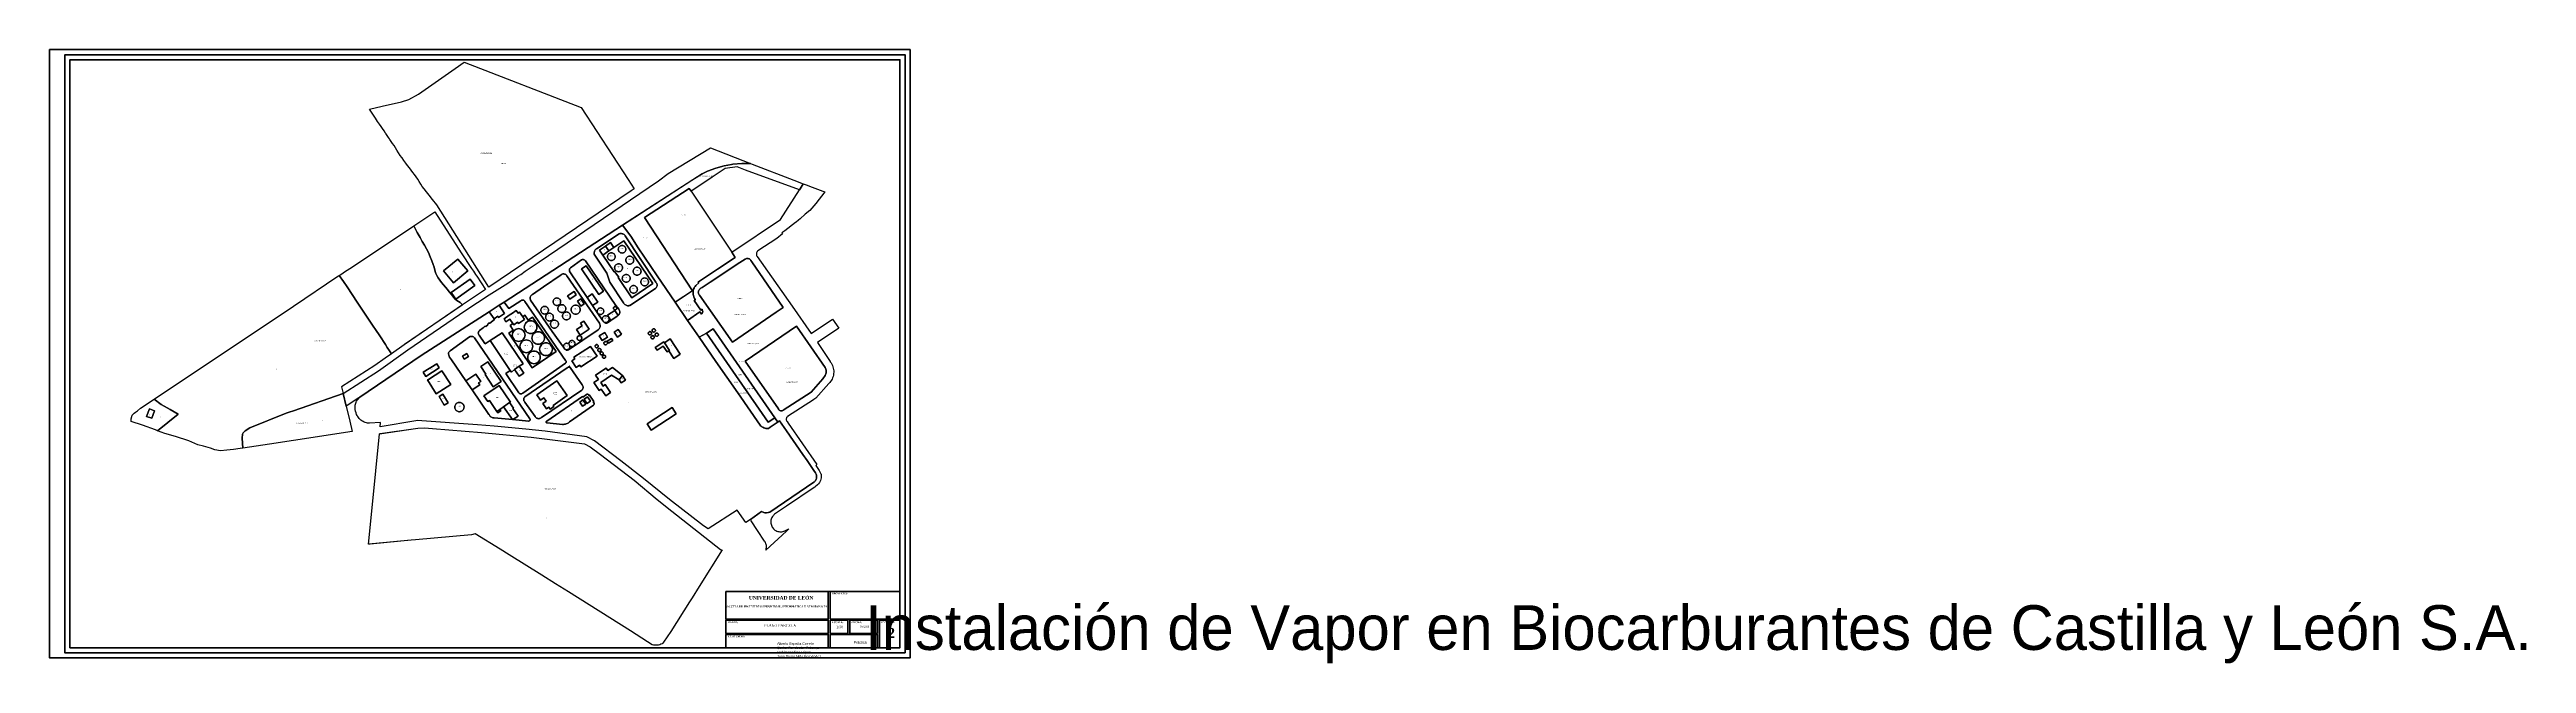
# Paper-space layout 'Parcela' of a CAD drawing. Header units: metres. Extents: x -444 to 1976, y 420 to 1019.
# The model-space entities are those that its viewports show. They can reach past a viewport. Long polylines and large blocks are cut down to what shows.
import ezdxf
from ezdxf.enums import TextEntityAlignment as Align

# ---------------------------------------------------------------- set-up
doc = ezdxf.new("R2018")
doc.units = ezdxf.units.M
doc.header["$LTSCALE"] = 25.4
for name, color, linetype, lineweight in [('CAJETÍN_bloque', 7, 'CONTINUOUS', 70), ('CAPA DE TEXTOS', 250, 'CONTINUOUS', 70), ('CONSTRUCCION', 255, 'CONTINUOUS', 30), ('Texto', 7, 'CONTINUOUS', 13)]:
    doc.layers.add(name, color=color, linetype=linetype, lineweight=lineweight)
for name, color, linetype in [('FORMATO DE LÁMINA', 7, 'CONTINUOUS'), ('PARCELA', 7, 'CONTINUOUS'), ('REFCATASTRAL', 7, 'CONTINUOUS'), ('SUBPARCELA', 255, 'CONTINUOUS'), ('TXTSUBPA', 3, 'CONTINUOUS')]:
    doc.layers.add(name, color=color, linetype=linetype)
doc.layers.add('TXTCONSTRU', color=7, linetype='CONTINUOUS', true_color=0xbababa)
doc.layers.add('VENTANAS', color=250, linetype='CONTINUOUS', plot=False)
doc.styles.add('Times New Roman 1.8 mm', font='times.ttf')
doc.styles.add('Times New Roman 2.5 mm', font='times.ttf', dxfattribs={"height": 0.0635})
doc.styles.add('TMR  1.5mm', font='times.ttf')
doc.styles.add('TMR  1.8 mm Negrita', font='timesbd.ttf')
doc.styles.add('TMR 10 mm Negrita', font='timesbd.ttf', dxfattribs={"height": 0.254})
doc.styles.add('TMR 3.5 mm Negrita', font='timesbd.ttf', dxfattribs={"height": 0.0889})
doc.styles.add('TNR 1.8 mm cursiva negrita', font='timesbi.ttf')
pattern_1 = [(0, (0, 0), (0, 6.985), [5.08, -1.905]), (90, (0, 0), (-6.985, 4e-16), [5.08, -1.905])]

# ---------------------------------------------------------------- blocks, each defined once
blk = doc.blocks.new('*U17')
at = {"layer": 'CAJETÍN_bloque'}
for points in [[(240, 65), (340, 65), (340, 38), (240, 38)], [(410, 65), (342, 65), (342, 38), (410, 38)], [(240, 37), (340, 37), (340, 24), (240, 24)], [(342, 37), (359, 37), (359, 24), (342, 24)], [(361, 37), (388, 37), (388, 24), (361, 24)], [(390, 37), (410, 37), (410, 10), (390, 10)], [(240, 23), (340, 23), (340, 10), (240, 10)], [(342, 10), (388, 10), (388, 23), (342, 23)]]:
    blk.add_lwpolyline(points, close=True, dxfattribs=at)
at = {"layer": 'FORMATO DE LÁMINA', "lineweight": 35}
blk.add_lwpolyline([(420, 594), (420, 0), (-421, 0), (-421, 594)], close=True, dxfattribs=at)
at = {"layer": 'FORMATO DE LÁMINA', "lineweight": 50}
blk.add_lwpolyline([(415, 5), (-406, 5), (-406, 589), (415, 589)], close=True, dxfattribs=at)
at = {"layer": 'FORMATO DE LÁMINA', "lineweight": 70, "ltscale": 25}
blk.add_lwpolyline([(-401, 10), (-401, 584), (410, 584), (410, 10)], close=True, dxfattribs=at)
at = {"layer": 'CAPA DE TEXTOS', "style": 'TMR  1.8 mm Negrita'}
blk.add_text('ESCUELA DE INGENIERÍAS INDUSTRIAL, INFORMÁTICA Y AEROESPACIAL', height=1.8, dxfattribs=at).set_placement((290, 48.9), align=Align.BOTTOM_CENTER)
at = {"layer": 'CAPA DE TEXTOS', "style": 'TMR 3.5 mm Negrita'}
blk.add_text('UNIVERSIDAD DE LEÓN', height=3.5, dxfattribs=at).set_placement((293.9, 60.5), align=Align.TOP_CENTER)
at = {"layer": 'CAPA DE TEXTOS', "style": 'TNR 1.8 mm cursiva negrita'}
for s, p in [('PROYECTO:', (343.4, 62)), ('PLANO:', (241.8, 34)), ('ESCALA:', (343.4, 34)), ('FECHA:', (362.6, 34)), ('Nº PLANO:', (391.3, 34)), ('EL ALUMNO:', (241.8, 20.1))]:
    blk.add_text(s, height=1.8, dxfattribs=at).set_placement(p)
at = {"layer": 'CAPA DE TEXTOS', "lineweight": 30, "flags": 104}
for tag, height, p in [('PROYECTO', 2.5, (376, 51.5)), ('ELALUMNO', 1.5, (290, 15.3)), ('TRABAJO', 1.8, (365, 16.5))]:
    blk.add_attdef(tag, text='', height=height, dxfattribs=at).set_placement(p, align=Align.MIDDLE_CENTER)
at = {"layer": 'CAPA DE TEXTOS', "style": 'Times New Roman 2.5 mm'}
for tag, p in [('PLANO', (292.9, 30.5)), ('ESCALA', (351.1, 29.1))]:
    blk.add_attdef(tag, text='', height=2.5, dxfattribs=at).set_placement(p, align=Align.CENTER)
at = {"layer": 'CAPA DE TEXTOS'}
for tag, height, style, p in [('FECHA', 1.8, 'Times New Roman 1.8 mm', (375.4, 30.5)), ('Nº', 10, 'TMR 10 mm Negrita', (401.5, 24.4))]:
    blk.add_attdef(tag, text='', height=height, dxfattribs=dict(at, style=style)).set_placement(p, align=Align.MIDDLE_CENTER)

msp = doc.modelspace()

# ---------------------------------------------------------------- hatches: boundary and pattern name
at = {"layer": 'CAPA DE TEXTOS', "linetype": 'Continuous'}
h = msp.add_hatch(dxfattribs=at)
h.set_pattern_fill('ANGLE', color=256)
h.set_pattern_definition(pattern_1)
edge = h.paths.add_edge_path()
edge.add_arc((7487.90666, 115270.42111), 0.01, 0, 360)
h = msp.add_hatch(dxfattribs=at)
h.set_pattern_fill('ANGLE', color=256)
h.set_pattern_definition(pattern_1)
edge = h.paths.add_edge_path()
edge.add_arc((7490.1949, 115270.19376), 0.01, 0, 360)
h = msp.add_hatch(dxfattribs=at)
h.set_pattern_fill('ANGLE', color=256)
h.set_pattern_definition(pattern_1)
edge = h.paths.add_edge_path()
edge.add_arc((7488.74657, 115269.19817), 0.01, 0, 360)

# ---------------------------------------------------------------- linework, layer by layer
for centre in [(7487.90666, 115270.42111), (7490.1949, 115270.19376), (7488.74657, 115269.19817)]:
    msp.add_circle(centre, 0.01, dxfattribs=at)
at = {"layer": 'CONSTRUCCION'}
for points in [[(7480.73663, 115282.32062), (7480.58118, 115282.56141), (7481.18392, 115282.69781), (7482.11483, 115282.90837), (7482.47576, 115283.01632), (7482.92738, 115283.28353), (7484.86133, 115284.62795), (7484.97157, 115284.70441), (7485.12905, 115284.81413), (7490.75642, 115282.63177), (7493.01829, 115279.17076), (7493.3109, 115278.72347), (7493.16789, 115278.62669), (7486.32742, 115274.00186), (7483.81434, 115277.96401), (7483.61241, 115278.20861), (7483.44401, 115278.41841), (7483.31193, 115278.58605), (7483.20576, 115278.72474), (7483.11737, 115278.84539), (7483.04015, 115278.95842), (7482.96776, 115279.07272), (7482.89639, 115279.18753), (7482.824, 115279.30106), (7482.74805, 115279.41155), (7482.6683, 115279.52001), (7482.58575, 115279.62796), (7482.50066, 115279.73667), (7482.41328, 115279.84818), (7482.32413, 115279.964), (7482.2337, 115280.08542), (7482.14404, 115280.21038), (7482.13185, 115280.22791), (7482.05768, 115280.33586), (7481.9764, 115280.45956), (7481.89969, 115280.5797), (7481.82705, 115280.69476), (7481.7572, 115280.80373), (7481.68989, 115280.90711), (7481.6241, 115281.00566), (7481.55908, 115281.10116), (7481.54155, 115281.12656), (7481.49355, 115281.19692), (7481.42497, 115281.297), (7481.36477, 115281.38615), (7481.35283, 115281.40368), (7481.27815, 115281.51366), (7481.20424, 115281.62135), (7481.1316, 115281.72473), (7481.05514, 115281.83421), (7480.96802, 115281.96273), (7480.86388, 115282.12275), (7480.73663, 115282.32062)], [(7480.11802, 115268.7097), (7480.06501, 115268.67381), (7479.45281, 115268.27814), (7479.30615, 115268.89009), (7481.01152, 115269.98255), (7482.42809, 115270.98333), (7485.21397, 115272.88937), (7486.32879, 115273.63741), (7487.2366, 115274.19876), (7487.71209, 115274.52083), (7487.8523, 115274.61583), (7488.0682, 115274.76215), (7488.73648, 115275.21478), (7494.49167, 115279.11322), (7494.95471, 115279.45892), (7496.98676, 115280.69237), (7498.90516, 115279.95204), (7498.49157, 115279.95204), (7498.06969, 115279.91174), (7497.99734, 115279.90108), (7497.65292, 115279.83483), (7497.24447, 115279.72189), (7496.8474, 115279.57376), (7496.58206, 115279.45184), (7492.76021, 115276.97877), (7487.05274, 115273.28554), (7486.809, 115273.12782), (7486.32952, 115272.81755), (7483.0676, 115270.7068), (7480.11802, 115268.7097)], [(7501.30029, 115278.73029), (7501.26973, 115278.68232), (7498.67561, 115279.63224), (7498.27736, 115279.77808), (7497.68833, 115279.70264), (7497.07175, 115279.29091), (7496.08658, 115278.63306), (7496.05003, 115278.60866), (7495.96012, 115278.74318), (7493.81453, 115277.34086), (7496.11563, 115273.82002), (7495.2831, 115273.27513), (7494.42578, 115274.54644), (7493.51425, 115275.89814), (7493.15491, 115276.44967), (7492.76021, 115276.97877), (7496.14376, 115279.16823), (7496.58206, 115279.45184), (7496.83715, 115279.56905), (7496.8474, 115279.57376), (7497.24447, 115279.72189), (7497.65292, 115279.83483), (7497.99734, 115279.90108), (7498.06969, 115279.91174), (7498.49157, 115279.95204), (7498.90516, 115279.95204), (7498.995, 115279.91737), (7500.99206, 115279.15096), (7501.45505, 115278.97328), (7501.30029, 115278.73029)], [(7498.17806, 115275.42504), (7497.33095, 115274.86894), (7496.45538, 115274.29415), (7496.39554, 115274.25487), (7496.42182, 115274.21483), (7496.28102, 115274.07914), (7496.2483, 115274.03839), (7496.2197, 115273.99465), (7496.20926, 115273.976), (7496.19549, 115273.94833), (7496.17588, 115273.89988), (7496.16106, 115273.84977), (7496.11563, 115273.82002), (7493.81453, 115277.34086), (7495.96012, 115278.74318), (7496.05003, 115278.60866), (7498.00863, 115275.67852), (7498.17806, 115275.42504)], [(7498.17806, 115275.42504), (7498.00863, 115275.67852), (7498.05746, 115275.71116), (7500.35584, 115277.24747), (7501.26973, 115278.68232), (7501.30029, 115278.73029), (7501.45505, 115278.97328), (7501.59023, 115278.9214), (7501.87694, 115278.81349), (7502.38907, 115278.62074), (7502.49174, 115278.57687), (7502.06294, 115278.02052), (7501.76931, 115277.68677), (7501.53994, 115277.50363), (7501.29711, 115277.28519), (7501.21736, 115277.22068), (7501.10357, 115277.12872), (7501.0708, 115277.10205), (7500.55899, 115276.71139), (7500.42234, 115276.607), (7500.45562, 115276.56053), (7500.17426, 115276.3353), (7499.26807, 115275.75077), (7499.24497, 115275.72929), (7499.22563, 115275.70439), (7499.22261, 115275.69962), (7499.21053, 115275.67669), (7499.20006, 115275.64693), (7499.19453, 115275.61589), (7499.19403, 115275.58435), (7499.19862, 115275.55314), (7499.20814, 115275.52308), (7499.22238, 115275.49494), (7499.23397, 115275.47803), (7500.91042, 115273.08022), (7501.82438, 115271.77299), (7502.86006, 115272.45924), (7503.16455, 115272.02095), (7502.13267, 115271.33161), (7502.74409, 115270.41839), (7502.75106, 115270.40971), (7502.79058, 115270.35503), (7502.82519, 115270.29713), (7502.85462, 115270.23643), (7502.87863, 115270.17338), (7502.89707, 115270.10849), (7502.90978, 115270.04223), (7502.91667, 115269.97512), (7502.91768, 115269.90767), (7502.91281, 115269.84039), (7502.90209, 115269.77379), (7502.88562, 115269.70837), (7502.86349, 115269.64464), (7502.83591, 115269.58307), (7502.83544, 115269.58215), (7502.80304, 115269.52416), (7502.76518, 115269.46832), (7502.7226, 115269.41599), (7502.67562, 115269.36758), (7502.06456, 115268.65623), (7501.96336, 115268.59151), (7501.95022, 115268.58311), (7500.69851, 115267.78262), (7500.68544, 115267.77214), (7500.66547, 115267.751), (7500.64949, 115267.7267), (7500.63797, 115267.7), (7500.63128, 115267.6717), (7500.6296, 115267.64265), (7500.63302, 115267.61377), (7500.6414, 115267.58592), (7500.64828, 115267.57089), (7500.65451, 115267.55996), (7500.67192, 115267.53667), (7500.72591, 115267.4585), (7502.10093, 115265.46758), (7502.06441, 115265.42193), (7502.2228, 115265.17911), (7502.28357, 115265.05216), (7502.29298, 115265.03249), (7502.30653, 115264.99507), (7502.31521, 115264.95624), (7502.31887, 115264.91662), (7502.31766, 115264.87908), (7502.31744, 115264.87686), (7502.31097, 115264.83759), (7502.28813, 115264.69608), (7502.23962, 115264.60018), (7502.18395, 115264.54026), (7502.13392, 115264.49088), (7502.0191, 115264.39121), (7502.01271, 115264.38616), (7501.97679, 115264.36209), (7500.64723, 115263.47164), (7500.21031, 115263.17904), (7500.07183, 115263.07811), (7500.03482, 115263.04614), (7500.01617, 115263.02721), (7500.00133, 115263.01052), (7499.97172, 115262.97161), (7499.9463, 115262.92982), (7499.92535, 115262.88564), (7499.9091, 115262.83951), (7499.89773, 115262.79195), (7499.8938, 115262.76215), (7499.89134, 115262.74346), (7499.89003, 115262.69458), (7499.89379, 115262.64583), (7499.90258, 115262.59772), (7499.91632, 115262.55079), (7499.93486, 115262.50553), (7499.95799, 115262.46245), (7499.98547, 115262.42198), (7500.01699, 115262.3846), (7500.05222, 115262.35068), (7500.07451, 115262.33329), (7500.09078, 115262.32061), (7500.13226, 115262.2947), (7500.17619, 115262.27322), (7500.22211, 115262.25642), (7500.26953, 115262.24448), (7500.31794, 115262.23752), (7500.36681, 115262.23563), (7500.41561, 115262.2388), (7500.46382, 115262.24703), (7500.51091, 115262.26022), (7500.52578, 115262.2655), (7500.7512, 115262.37676), (7500.64148, 115262.27415), (7499.64768, 115261.35824), (7499.65888, 115261.38792), (7499.67128, 115261.43284), (7499.67873, 115261.47882), (7499.68111, 115261.52537), (7499.67842, 115261.57189), (7499.67069, 115261.61784), (7499.65799, 115261.66267), (7499.65297, 115261.67651), (7499.6405, 115261.70585), (7499.6184, 115261.74687), (7499.59196, 115261.78525), (7499.25645, 115262.29282), (7498.94986, 115262.75665), (7498.90829, 115262.82172), (7499.44336, 115263.21242), (7499.47869, 115263.19044), (7499.51641, 115263.17291), (7499.55598, 115263.16011), (7499.59682, 115263.15224), (7499.63833, 115263.14941), (7499.66718, 115263.15042), (7499.67986, 115263.15164), (7499.76212, 115263.1638), (7499.78273, 115263.168), (7499.84301, 115263.18307), (7501.96088, 115264.62259), (7501.97025, 115264.62987), (7502.00066, 115264.65765), (7502.0274, 115264.68894), (7502.0501, 115264.72329), (7502.0684, 115264.76019), (7502.082, 115264.79905), (7502.09072, 115264.83929), (7502.09442, 115264.8803), (7502.09305, 115264.92145), (7502.08661, 115264.96212), (7502.07522, 115265.00169), (7502.07141, 115265.01187), (7502.05904, 115265.03955), (7502.03832, 115265.07513), (7501.96774, 115265.17722), (7501.63176, 115265.66311), (7501.4344, 115265.94854), (7500.64904, 115267.08432), (7500.31215, 115267.57156), (7500.26228, 115267.53708), (7500.22484, 115267.51275), (7500.0858, 115267.71941), (7497.11302, 115271.9934), (7496.79796, 115271.7834), (7496.44029, 115271.59161), (7495.87889, 115272.40124), (7496.47424, 115272.81348), (7496.55496, 115272.6969), (7496.56725, 115272.70976), (7496.58534, 115272.73448), (7496.59909, 115272.76185), (7496.60812, 115272.79112), (7496.6122, 115272.82147), (7496.61119, 115272.85208), (7496.60878, 115272.86729), (7496.60515, 115272.8821), (7496.59423, 115272.91072), (7496.57872, 115272.93713), (7496.52356, 115272.89869), (7496.20643, 115273.35355), (7496.2586, 115273.39305), (7496.25105, 115273.40303), (7496.22207, 115273.44653), (7496.19744, 115273.49263), (7496.17741, 115273.5409), (7496.16217, 115273.5909), (7496.15185, 115273.64215), (7496.14655, 115273.69414), (7496.14632, 115273.7464), (7496.15117, 115273.79845), (7496.16106, 115273.84977), (7496.17588, 115273.89988), (7496.19549, 115273.94833), (7496.20926, 115273.976), (7496.2197, 115273.99465), (7496.2483, 115274.03839), (7496.28102, 115274.07914), (7496.42182, 115274.21483), (7496.39554, 115274.25487), (7496.45538, 115274.29415), (7497.33095, 115274.86894), (7498.17806, 115275.42504)], [(7492.76021, 115276.97877), (7493.15491, 115276.44967), (7493.51425, 115275.89814), (7494.42578, 115274.54644), (7495.2831, 115273.27513), (7495.87889, 115272.40124), (7496.44029, 115271.59161), (7497.24741, 115270.41879), (7497.77674, 115269.66392), (7498.30271, 115268.91381), (7499.37318, 115267.3637), (7499.38212, 115267.3541), (7499.4192, 115267.31894), (7499.45958, 115267.28765), (7499.50287, 115267.26052), (7499.54865, 115267.23783), (7499.59646, 115267.2198), (7499.61934, 115267.21301), (7499.64581, 115267.20659), (7499.6749, 115267.20457), (7499.68967, 115267.20548), (7499.70391, 115267.20762), (7499.77379, 115267.21108), (7499.85278, 115267.27096), (7500.26228, 115267.53708), (7500.31215, 115267.57156), (7500.64904, 115267.08432), (7501.4344, 115265.94854), (7501.63176, 115265.66311), (7501.96774, 115265.17722), (7502.03832, 115265.07513), (7502.05904, 115265.03955), (7502.07141, 115265.01187), (7502.07522, 115265.00169), (7502.08661, 115264.96212), (7502.09305, 115264.92145), (7502.09442, 115264.8803), (7502.09072, 115264.83929), (7502.082, 115264.79905), (7502.0684, 115264.76019), (7502.0501, 115264.72329), (7502.0274, 115264.68894), (7502.00066, 115264.65765), (7501.97025, 115264.62987), (7501.96088, 115264.62259), (7499.84301, 115263.18307), (7499.78273, 115263.168), (7499.76212, 115263.1638), (7499.67986, 115263.15164), (7499.66718, 115263.15042), (7499.63833, 115263.14941), (7499.59682, 115263.15224), (7499.55598, 115263.16011), (7499.51641, 115263.17291), (7499.47869, 115263.19044), (7499.44336, 115263.21242), (7498.90829, 115262.82172), (7498.68618, 115262.68231), (7498.27166, 115263.28253), (7496.87058, 115262.37853), (7496.65611, 115262.53055), (7495.00782, 115263.78485), (7493.76886, 115264.80526), (7492.66665, 115265.64775), (7491.40022, 115266.61575), (7491.04019, 115266.80698), (7489.03266, 115267.0793), (7488.09239, 115267.17259), (7486.5836, 115267.32227), (7485.77887, 115267.38009), (7482.87599, 115267.58865), (7482.80857, 115267.57696), (7481.08802, 115267.27847), (7481.10879, 115267.48977), (7480.5729, 115267.45981), (7480.54437, 115267.46064), (7480.48604, 115267.46612), (7480.42841, 115267.47667), (7480.37191, 115267.4922), (7480.31698, 115267.51259), (7480.26403, 115267.53769), (7480.21349, 115267.56732), (7480.16571, 115267.60123), (7480.12107, 115267.63919), (7480.0799, 115267.68088), (7480.04253, 115267.726), (7480.00923, 115267.77421), (7479.98993, 115267.80698), (7479.98026, 115267.82514), (7479.95584, 115267.8784), (7479.92778, 115267.95333), (7479.90634, 115268.03042), (7479.89171, 115268.10909), (7479.88399, 115268.18873), (7479.88275, 115268.22702), (7479.88324, 115268.26876), (7479.88841, 115268.32067), (7479.89859, 115268.37182), (7479.91372, 115268.42174), (7479.93362, 115268.46996), (7479.94277, 115268.48846), (7479.95812, 115268.51601), (7479.98698, 115268.55945), (7480.01993, 115268.59989), (7480.11802, 115268.7097), (7483.0676, 115270.7068), (7486.32952, 115272.81755), (7486.57159, 115272.48025), (7486.59882, 115272.43727), (7486.36283, 115272.26021), (7486.35013, 115272.26402), (7486.33692, 115272.26529), (7486.32397, 115272.26402), (7486.31127, 115272.26021), (7486.29958, 115272.25386), (7486.28942, 115272.24548), (7486.28104, 115272.23532), (7486.27469, 115272.22363), (7486.27088, 115272.21119), (7486.26961, 115272.19798), (7486.27088, 115272.18477), (7486.17004, 115272.11568), (7486.15506, 115272.11721), (7486.13982, 115272.11568), (7486.12508, 115272.11111), (7486.11162, 115272.104), (7486.09994, 115272.09435), (7486.09029, 115272.08266), (7486.08317, 115272.0692), (7486.04914, 115272.0422), (7485.87032, 115271.91369), (7485.86364, 115271.90822), (7485.84622, 115271.89028), (7485.83254, 115271.87079), (7485.82214, 115271.84938), (7485.81527, 115271.82658), (7485.81209, 115271.803), (7485.8127, 115271.7792), (7485.81708, 115271.75579), (7485.82554, 115271.73221), (7485.83612, 115271.71316), (7485.85452, 115271.6896), (7486.13208, 115271.2959), (7486.13495, 115271.29092), (7486.14012, 115271.2849), (7486.14506, 115271.28152), (7486.15071, 115271.27955), (7486.38442, 115271.43039), (7487.35038, 115269.99071), (7487.1337, 115269.84515), (7487.75805, 115268.91488), (7487.77331, 115268.89796), (7487.78972, 115268.88511), (7487.80809, 115268.87524), (7487.82786, 115268.86866), (7487.84847, 115268.86558), (7487.86933, 115268.86605), (7487.89016, 115268.87015), (7487.90733, 115268.87645), (7487.92714, 115268.88823), (7487.94821, 115268.90634), (7490.01125, 115270.34621), (7490.02392, 115270.35736), (7490.03301, 115270.36936), (7490.03952, 115270.38292), (7490.04331, 115270.39801), (7490.04388, 115270.41242), (7490.04154, 115270.42742), (7490.03626, 115270.44153), (7490.0283, 115270.45429), (7490.01168, 115270.4718), (7488.05791, 115273.30533), (7488.04728, 115273.32485), (7488.03438, 115273.3417), (7488.01912, 115273.35579), (7488.00167, 115273.36704), (7487.98256, 115273.37514), (7487.96233, 115273.37985), (7487.94159, 115273.38102), (7487.92097, 115273.37863), (7487.89723, 115273.37133), (7487.88289, 115273.36384), (7487.86084, 115273.34767), (7487.27593, 115272.97472), (7487.05274, 115273.28554), (7492.76021, 115276.97877)], [(7493.04943, 115273.10777), (7493.02855, 115273.10687), (7492.99248, 115273.10933), (7492.95711, 115273.11682), (7492.92314, 115273.12921), (7492.89124, 115273.14622), (7492.86204, 115273.16755), (7492.83612, 115273.19274), (7492.81398, 115273.22133), (7492.80155, 115273.24201), (7492.13537, 115274.23856), (7491.99594, 115274.67228), (7491.39668, 115275.58681), (7491.39175, 115275.62309), (7491.39188, 115275.65971), (7491.39707, 115275.69595), (7491.40724, 115275.73113), (7491.42218, 115275.76457), (7491.4416, 115275.79561), (7491.46512, 115275.82368), (7491.4948, 115275.85013), (7492.59716, 115276.56192), (7492.63134, 115276.57145), (7492.66655, 115276.57601), (7492.70203, 115276.57549), (7492.73708, 115276.56992), (7492.77098, 115276.55939), (7492.80302, 115276.54414), (7492.83256, 115276.52446), (7492.85899, 115276.50076), (7492.88178, 115276.47355), (7494.35626, 115274.23915), (7494.37715, 115274.21436), (7494.3939, 115274.18661), (7494.40045, 115274.17217), (7494.40611, 115274.15659), (7494.41348, 115274.125), (7494.41582, 115274.09268), (7494.41309, 115274.06038), (7494.40536, 115274.0289), (7494.39278, 115273.99903), (7494.3757, 115273.97148), (7494.35453, 115273.94693), (7494.34076, 115273.93449), (7493.09995, 115273.11713), (7493.0646, 115273.10948), (7493.04943, 115273.10777)], [(7493.04943, 115273.10777), (7493.0646, 115273.10948), (7493.09995, 115273.11713), (7494.34076, 115273.93449), (7494.35453, 115273.94693), (7494.3757, 115273.97148), (7494.39278, 115273.99903), (7494.40536, 115274.0289), (7494.41309, 115274.06038), (7494.41582, 115274.09268), (7494.41348, 115274.125), (7494.40611, 115274.15659), (7494.40045, 115274.17217), (7494.3939, 115274.18661), (7494.37715, 115274.21436), (7494.35626, 115274.23915), (7492.88178, 115276.47355), (7492.85899, 115276.50076), (7492.83256, 115276.52446), (7492.80302, 115276.54414), (7492.77098, 115276.55939), (7492.73708, 115276.56992), (7492.70203, 115276.57549), (7492.66655, 115276.57601), (7492.63134, 115276.57145), (7492.59716, 115276.56192), (7491.4948, 115275.85013), (7491.46512, 115275.82368), (7491.4416, 115275.79561), (7491.42218, 115275.76457), (7491.40724, 115275.73113), (7491.39707, 115275.69595), (7491.39188, 115275.65971), (7491.39175, 115275.62309), (7491.39668, 115275.58681), (7491.99594, 115274.67228), (7492.13537, 115274.23856), (7492.80155, 115273.24201), (7492.81398, 115273.22133), (7492.83612, 115273.19274), (7492.86204, 115273.16755), (7492.89124, 115273.14622), (7492.92314, 115273.12921), (7492.95711, 115273.11682), (7492.99248, 115273.10933), (7493.02855, 115273.10687), (7493.04943, 115273.10777)], [(7491.92724, 115275.97679), (7491.6453, 115275.78553), (7491.80507, 115275.54372), (7492.3565, 115274.74184), (7492.37428, 115274.76013), (7492.57444, 115274.48529), (7492.54065, 115274.46573), (7493.20766, 115273.49139), (7494.20614, 115274.1749), (7492.80889, 115276.22597), (7492.3367, 115275.9044), (7492.17364, 115276.14393), (7491.92724, 115275.97679)], [(7491.80507, 115275.54372), (7491.6453, 115275.78553), (7491.92724, 115275.97679), (7492.09387, 115275.73955), (7491.80507, 115275.54372)], [(7492.3367, 115275.9044), (7492.80889, 115276.22597), (7494.20614, 115274.1749), (7493.20766, 115273.49139), (7492.54065, 115274.46573), (7492.57444, 115274.48529), (7492.37428, 115274.76013), (7492.3565, 115274.74184), (7491.80507, 115275.54372), (7492.09387, 115275.73955), (7492.3367, 115275.9044)], [(7492.09387, 115275.73955), (7491.92724, 115275.97679), (7492.17364, 115276.14393), (7492.3367, 115275.9044), (7492.09387, 115275.73955)], [(7492.36693, 115275.56886), (7492.34382, 115275.5968), (7492.31588, 115275.61992), (7492.28387, 115275.63694), (7492.24906, 115275.6476), (7492.21299, 115275.65116), (7492.17693, 115275.6476), (7492.14238, 115275.63694), (7492.11038, 115275.61992), (7492.08244, 115275.5968), (7492.05932, 115275.56886), (7492.04231, 115275.53686), (7492.03164, 115275.50232), (7492.02808, 115275.46625), (7492.03164, 115275.43018), (7492.04231, 115275.39538), (7492.05932, 115275.36338), (7492.08244, 115275.33544), (7492.11038, 115275.31232), (7492.14238, 115275.29531), (7492.17693, 115275.28489), (7492.21299, 115275.28134), (7492.24906, 115275.28489), (7492.28386, 115275.29531), (7492.31586, 115275.31232), (7492.3438, 115275.33544), (7492.36692, 115275.36338), (7492.38394, 115275.39538), (7492.39435, 115275.43018), (7492.39792, 115275.46625), (7492.39436, 115275.50232), (7492.38395, 115275.53686), (7492.36693, 115275.56886)], [(7492.36693, 115275.56886), (7492.38395, 115275.53686), (7492.39436, 115275.50232), (7492.39792, 115275.46625), (7492.39435, 115275.43018), (7492.38394, 115275.39538), (7492.36692, 115275.36338), (7492.3438, 115275.33544), (7492.31586, 115275.31232), (7492.28386, 115275.29531), (7492.24906, 115275.28489), (7492.21299, 115275.28134), (7492.17693, 115275.28489), (7492.14238, 115275.29531), (7492.11038, 115275.31232), (7492.08244, 115275.33544), (7492.05932, 115275.36338), (7492.04231, 115275.39538), (7492.03164, 115275.43018), (7492.02808, 115275.46625), (7492.03164, 115275.50232), (7492.04231, 115275.53686), (7492.05932, 115275.56886), (7492.08244, 115275.5968), (7492.11038, 115275.61992), (7492.14238, 115275.63694), (7492.17693, 115275.6476), (7492.21299, 115275.65116), (7492.24906, 115275.6476), (7492.28387, 115275.63694), (7492.31588, 115275.61992), (7492.34382, 115275.5968), (7492.36693, 115275.56886)], [(7492.76977, 115276.00118), (7492.73421, 115276.00474), (7492.6984, 115276.00118), (7492.66411, 115275.99077), (7492.63261, 115275.97375), (7492.60493, 115275.95115), (7492.58207, 115275.92345), (7492.5653, 115275.8917), (7492.55489, 115275.85741), (7492.55133, 115275.82185), (7492.55489, 115275.78603), (7492.5653, 115275.75174), (7492.58207, 115275.72025), (7492.60493, 115275.69231), (7492.63261, 115275.6697), (7492.66411, 115275.65268), (7492.6984, 115275.64227), (7492.73421, 115275.63897), (7492.76977, 115275.64227), (7492.80406, 115275.65268), (7492.83581, 115275.6697), (7492.8635, 115275.69231), (7492.88611, 115275.72025), (7492.90312, 115275.75174), (7492.91354, 115275.78603), (7492.91709, 115275.82185), (7492.91354, 115275.85742), (7492.90312, 115275.89171), (7492.88611, 115275.92346), (7492.8635, 115275.95115), (7492.83581, 115275.97375), (7492.80406, 115275.99077), (7492.76977, 115276.00118)], [(7492.76977, 115276.00118), (7492.80406, 115275.99077), (7492.83581, 115275.97375), (7492.8635, 115275.95115), (7492.88611, 115275.92346), (7492.90312, 115275.89171), (7492.91354, 115275.85742), (7492.91709, 115275.82185), (7492.91354, 115275.78603), (7492.90312, 115275.75174), (7492.88611, 115275.72025), (7492.8635, 115275.69231), (7492.83581, 115275.6697), (7492.80406, 115275.65268), (7492.76977, 115275.64227), (7492.73421, 115275.63897), (7492.6984, 115275.64227), (7492.66411, 115275.65268), (7492.63261, 115275.6697), (7492.60493, 115275.69231), (7492.58207, 115275.72025), (7492.5653, 115275.75174), (7492.55489, 115275.78603), (7492.55133, 115275.82185), (7492.55489, 115275.85741), (7492.5653, 115275.8917), (7492.58207, 115275.92345), (7492.60493, 115275.95115), (7492.63261, 115275.97375), (7492.66411, 115275.99077), (7492.6984, 115276.00118), (7492.73421, 115276.00474), (7492.76977, 115276.00118)], [(7485.30517, 115274.78677), (7484.62445, 115274.21374), (7484.1365, 115274.78372), (7484.83172, 115275.34811), (7485.30517, 115274.78677)], [(7490.02377, 115270.98709), (7490.04828, 115270.97759), (7490.07415, 115270.97298), (7490.10042, 115270.97343), (7490.12613, 115270.97893), (7490.15029, 115270.98928), (7491.58735, 115271.95357), (7491.61292, 115271.9764), (7491.63481, 115272.00275), (7491.65258, 115272.03205), (7491.66583, 115272.06366), (7491.67425, 115272.09687), (7491.67766, 115272.13097), (7491.676, 115272.1652), (7491.66929, 115272.1988), (7491.6577, 115272.23105), (7491.64147, 115272.26123), (7490.07588, 115274.54397), (7490.06447, 115274.56189), (7490.04461, 115274.58511), (7490.02118, 115274.60471), (7489.99482, 115274.62015), (7489.96626, 115274.63101), (7489.93632, 115274.63699), (7489.90577, 115274.63793), (7489.87551, 115274.63379), (7489.84635, 115274.62468), (7489.82941, 115274.61678), (7489.81909, 115274.61088), (7489.79451, 115274.59275), (7488.94504, 115274.00777), (7488.41726, 115273.64904), (7488.40795, 115273.64424), (7488.38145, 115273.62678), (7488.35809, 115273.60532), (7488.33845, 115273.5804), (7488.32303, 115273.55266), (7488.31225, 115273.52283), (7488.30636, 115273.49165), (7488.30552, 115273.45994), (7488.30976, 115273.4285), (7488.31896, 115273.39812), (7488.33289, 115273.36961), (7489.37174, 115271.87146), (7489.91014, 115271.12007), (7489.98244, 115271.01917), (7490.00154, 115271.00112), (7490.02377, 115270.98709)], [(7489.91014, 115271.12007), (7489.37174, 115271.87146), (7488.33289, 115273.36961), (7488.31896, 115273.39812), (7488.30976, 115273.4285), (7488.30552, 115273.45994), (7488.30636, 115273.49165), (7488.31225, 115273.52283), (7488.32303, 115273.55266), (7488.33845, 115273.5804), (7488.35809, 115273.60532), (7488.38145, 115273.62678), (7488.40795, 115273.64424), (7488.41726, 115273.64904), (7488.94504, 115274.00777), (7489.79451, 115274.59275), (7489.81909, 115274.61088), (7489.82941, 115274.61678), (7489.84635, 115274.62468), (7489.87551, 115274.63379), (7489.90577, 115274.63793), (7489.93632, 115274.63699), (7489.96626, 115274.63101), (7489.99482, 115274.62015), (7490.02118, 115274.60471), (7490.04461, 115274.58511), (7490.06447, 115274.56189), (7490.07588, 115274.54397), (7491.64147, 115272.26123), (7491.6577, 115272.23105), (7491.66929, 115272.1988), (7491.676, 115272.1652), (7491.67766, 115272.13097), (7491.67425, 115272.09687), (7491.66583, 115272.06366), (7491.65258, 115272.03205), (7491.63481, 115272.00275), (7491.61292, 115271.9764), (7491.58735, 115271.95357), (7490.15029, 115270.98928), (7490.12613, 115270.97893), (7490.10042, 115270.97343), (7490.07415, 115270.97298), (7490.04828, 115270.97759), (7490.02377, 115270.98709), (7490.04234, 115270.99041), (7490.07045, 115270.98846), (7490.09847, 115270.99157), (7490.10962, 115270.99427), (7490.12546, 115270.99967), (7490.15056, 115271.01249), (7490.17297, 115271.02959), (7490.19193, 115271.05045), (7490.20684, 115271.07436), (7490.21721, 115271.10057), (7490.22271, 115271.12822), (7490.22316, 115271.1564), (7490.22058, 115271.18632), (7490.23076, 115271.17656), (7490.2536, 115271.16168), (7490.2788, 115271.1513), (7490.30548, 115271.14577), (7490.33273, 115271.14529), (7490.35959, 115271.14987), (7490.38515, 115271.15937), (7490.40849, 115271.17344), (7490.42881, 115271.19159), (7490.44541, 115271.21321), (7490.45771, 115271.23753), (7490.46528, 115271.2637), (7490.46787, 115271.29084), (7490.46537, 115271.31797), (7490.45788, 115271.34418), (7490.44566, 115271.36854), (7490.42913, 115271.39021), (7490.40887, 115271.40843), (7490.38558, 115271.42258), (7490.36006, 115271.43216), (7490.3332, 115271.43683), (7490.30596, 115271.43644), (7490.27925, 115271.431), (7490.26241, 115271.42474), (7490.23863, 115271.41142), (7490.21773, 115271.39392), (7490.20046, 115271.37285), (7490.18739, 115271.34893), (7490.17899, 115271.323), (7490.17553, 115271.29597), (7490.17717, 115271.26877), (7490.15476, 115271.27437), (7490.13008, 115271.28799), (7490.10335, 115271.29695), (7490.07546, 115271.30097), (7490.04729, 115271.2999), (7490.02481, 115271.29531), (7489.99847, 115271.28526), (7489.97438, 115271.27064), (7489.9533, 115271.25193), (7489.93592, 115271.22974), (7489.9228, 115271.2048), (7489.91437, 115271.1779), (7489.91092, 115271.14992), (7489.91014, 115271.12007)], [(7491.04594, 115273.50947), (7490.21345, 115274.73658), (7490.20329, 115274.7584), (7490.19677, 115274.78136), (7490.19395, 115274.80507), (7490.19493, 115274.82894), (7490.19968, 115274.85234), (7490.20807, 115274.87469), (7490.21989, 115274.89543), (7490.23501, 115274.91423), (7490.25078, 115274.92875), (7490.77546, 115275.30686), (7490.79649, 115275.31585), (7490.81811, 115275.32158), (7490.84421, 115275.32392), (7490.86851, 115275.32228), (7490.89224, 115275.31685), (7490.91484, 115275.30778), (7490.93573, 115275.29527), (7490.95446, 115275.27961), (7490.97049, 115275.26132), (7492.43093, 115273.11889), (7492.51289, 115273.02091), (7492.57032, 115272.93478), (7492.58965, 115272.90799), (7492.60287, 115272.88275), (7492.6125, 115272.85559), (7492.61753, 115272.83215), (7492.61958, 115272.79953), (7492.61712, 115272.77116), (7492.61066, 115272.74341), (7492.6001, 115272.71628), (7492.59135, 115272.69982), (7492.58508, 115272.68967), (7492.56492, 115272.66286), (7492.54216, 115272.63961), (7492.38303, 115272.881), (7492.02807, 115272.64535), (7492.18814, 115272.39275), (7492.02821, 115272.28189), (7492.00643, 115272.27479), (7491.9838, 115272.27132), (7491.95852, 115272.27121), (7491.93396, 115272.27494), (7491.91028, 115272.28242), (7491.88803, 115272.29348), (7491.86774, 115272.30785), (7491.89408, 115272.30711), (7491.92224, 115272.30131), (7491.95098, 115272.30054), (7491.97942, 115272.30485), (7492.00663, 115272.31411), (7492.0318, 115272.328), (7492.05414, 115272.3461), (7492.07294, 115272.36785), (7492.08762, 115272.39258), (7492.09772, 115272.41951), (7492.10292, 115272.44778), (7492.10306, 115272.47653), (7492.09815, 115272.50486), (7492.08832, 115272.53188), (7492.07389, 115272.55674), (7492.05531, 115272.57869), (7492.03316, 115272.59701), (7492.00813, 115272.61116), (7491.981, 115272.62067), (7491.95262, 115272.62527), (7491.92387, 115272.6248), (7491.90922, 115272.62258), (7491.88163, 115272.61451), (7491.85588, 115272.60171), (7491.83279, 115272.58458), (7491.81307, 115272.56366), (7491.79735, 115272.53958), (7491.78611, 115272.51313), (7491.7797, 115272.4851), (7491.77831, 115272.45637), (7491.78044, 115272.4268), (7491.57003, 115272.73694), (7491.61886, 115272.70501), (7491.64483, 115272.69383), (7491.67239, 115272.68748), (7491.70064, 115272.68614), (7491.71373, 115272.68726), (7491.72867, 115272.6899), (7491.75557, 115272.6986), (7491.78048, 115272.71197), (7491.80261, 115272.7296), (7491.82121, 115272.7509), (7491.8357, 115272.77517), (7491.84562, 115272.80165), (7491.85065, 115272.82949), (7491.85061, 115272.85776), (7491.84552, 115272.88557), (7491.83552, 115272.91202), (7491.82096, 115272.93627), (7491.8023, 115272.95752), (7491.78013, 115272.97507), (7491.75518, 115272.98839), (7491.72826, 115272.99701), (7491.70022, 115273.0007), (7491.67398, 115272.99957), (7491.64636, 115272.99349), (7491.62027, 115272.98257), (7491.59656, 115272.96715), (7491.576, 115272.94775), (7491.55922, 115272.92498), (7491.5468, 115272.89958), (7491.53913, 115272.87236), (7491.53644, 115272.84422), (7491.53884, 115272.81604), (7491.53847, 115272.78347), (7491.3164, 115273.1108), (7491.56698, 115273.27926), (7491.2982, 115273.67907), (7491.04594, 115273.50947)], [(7492.54216, 115272.63961), (7492.56492, 115272.66286), (7492.58508, 115272.68967), (7492.59135, 115272.69982), (7492.6001, 115272.71628), (7492.61066, 115272.74341), (7492.61712, 115272.77116), (7492.61958, 115272.79953), (7492.61753, 115272.83215), (7492.6125, 115272.85559), (7492.60287, 115272.88275), (7492.58965, 115272.90799), (7492.57032, 115272.93478), (7492.51289, 115273.02091), (7492.43093, 115273.11889), (7490.97049, 115275.26132), (7490.95446, 115275.27961), (7490.93573, 115275.29527), (7490.91484, 115275.30778), (7490.89224, 115275.31685), (7490.86851, 115275.32228), (7490.84421, 115275.32392), (7490.81811, 115275.32158), (7490.79649, 115275.31585), (7490.77546, 115275.30686), (7490.25078, 115274.92875), (7490.23501, 115274.91423), (7490.21989, 115274.89543), (7490.20807, 115274.87469), (7490.19968, 115274.85234), (7490.19493, 115274.82894), (7490.19395, 115274.80507), (7490.19677, 115274.78136), (7490.20329, 115274.7584), (7490.21345, 115274.73658), (7491.04594, 115273.50947), (7491.3164, 115273.1108), (7491.53847, 115272.78347), (7491.57003, 115272.73694), (7491.78044, 115272.4268), (7491.82806, 115272.3566), (7491.83433, 115272.34599), (7491.84994, 115272.32518), (7491.86774, 115272.30785), (7491.88803, 115272.29348), (7491.91028, 115272.28242), (7491.93396, 115272.27494), (7491.95852, 115272.27121), (7491.9838, 115272.27132), (7492.00643, 115272.27479), (7492.02821, 115272.28189), (7492.18814, 115272.39275), (7492.4992, 115272.60837), (7492.51598, 115272.61902), (7492.54216, 115272.63961)], [(7490.77575, 115274.88431), (7491.61627, 115273.6466), (7491.84044, 115273.79885), (7491.00558, 115275.02819), (7490.77575, 115274.88431)], [(7490.77575, 115274.88431), (7491.00558, 115275.02819), (7491.84044, 115273.79885), (7491.61627, 115273.6466), (7490.77575, 115274.88431)], [(7492.75326, 115274.93285), (7492.74971, 115274.96968), (7492.73879, 115275.00524), (7492.72126, 115275.038), (7492.69789, 115275.06671), (7492.66919, 115275.09007), (7492.63642, 115275.1076), (7492.60085, 115275.11852), (7492.56402, 115275.12208), (7492.52694, 115275.11852), (7492.49138, 115275.1076), (7492.45887, 115275.09007), (7492.43016, 115275.06671), (7492.40654, 115275.038), (7492.38902, 115275.00524), (7492.37835, 115274.96968), (7492.37454, 115274.93285), (7492.37835, 115274.89576), (7492.38902, 115274.86046), (7492.40654, 115274.82769), (7492.43016, 115274.79899), (7492.45887, 115274.77537), (7492.49138, 115274.75784), (7492.52694, 115274.74717), (7492.56402, 115274.74362), (7492.60085, 115274.74717), (7492.63641, 115274.75784), (7492.66918, 115274.77537), (7492.69788, 115274.79899), (7492.72125, 115274.82769), (7492.73877, 115274.86046), (7492.7497, 115274.89576), (7492.75326, 115274.93285)], [(7492.75326, 115274.93285), (7492.7497, 115274.89576), (7492.73877, 115274.86046), (7492.72125, 115274.82769), (7492.69788, 115274.79899), (7492.66918, 115274.77537), (7492.63641, 115274.75784), (7492.60085, 115274.74717), (7492.56402, 115274.74362), (7492.52694, 115274.74717), (7492.49138, 115274.75784), (7492.45887, 115274.77537), (7492.43016, 115274.79899), (7492.40654, 115274.82769), (7492.38902, 115274.86046), (7492.37835, 115274.89576), (7492.37454, 115274.93285), (7492.37835, 115274.96968), (7492.38902, 115275.00524), (7492.40654, 115275.038), (7492.43016, 115275.06671), (7492.45887, 115275.09007), (7492.49138, 115275.1076), (7492.52694, 115275.11852), (7492.56402, 115275.12208), (7492.60085, 115275.11852), (7492.63642, 115275.1076), (7492.66919, 115275.09007), (7492.69789, 115275.06671), (7492.72126, 115275.038), (7492.73879, 115275.00524), (7492.74971, 115274.96968), (7492.75326, 115274.93285)], [(7492.93207, 115274.61078), (7492.89549, 115274.60697), (7492.86019, 115274.5963), (7492.82767, 115274.57901), (7492.79923, 115274.55565), (7492.77586, 115274.5272), (7492.75859, 115274.49469), (7492.74792, 115274.45938), (7492.74436, 115274.4228), (7492.74792, 115274.38623), (7492.75859, 115274.35092), (7492.77586, 115274.31841), (7492.79923, 115274.28996), (7492.82767, 115274.26659), (7492.86019, 115274.24907), (7492.89549, 115274.2384), (7492.93207, 115274.23484), (7492.9689, 115274.2384), (7493.00395, 115274.24907), (7493.03646, 115274.26659), (7493.06491, 115274.28996), (7493.08828, 115274.31841), (7493.10582, 115274.35092), (7493.11648, 115274.38623), (7493.12004, 115274.4228), (7493.11648, 115274.45938), (7493.10582, 115274.49469), (7493.08829, 115274.52721), (7493.06492, 115274.55566), (7493.03647, 115274.57903), (7493.00396, 115274.5963), (7492.96891, 115274.60697), (7492.93207, 115274.61078)], [(7492.93207, 115274.61078), (7492.96891, 115274.60697), (7493.00396, 115274.5963), (7493.03647, 115274.57903), (7493.06492, 115274.55566), (7493.08829, 115274.52721), (7493.10582, 115274.49469), (7493.11648, 115274.45938), (7493.12004, 115274.4228), (7493.11648, 115274.38623), (7493.10582, 115274.35092), (7493.08828, 115274.31841), (7493.06491, 115274.28996), (7493.03646, 115274.26659), (7493.00395, 115274.24907), (7492.9689, 115274.2384), (7492.93207, 115274.23484), (7492.89549, 115274.2384), (7492.86019, 115274.24907), (7492.82767, 115274.26659), (7492.79923, 115274.28996), (7492.77586, 115274.31841), (7492.75859, 115274.35092), (7492.74792, 115274.38623), (7492.74436, 115274.4228), (7492.74792, 115274.45938), (7492.75859, 115274.49469), (7492.77586, 115274.5272), (7492.79923, 115274.55565), (7492.82767, 115274.57901), (7492.86019, 115274.5963), (7492.89549, 115274.60697), (7492.93207, 115274.61078)], [(7493.27574, 115275.37125), (7493.25796, 115275.40427), (7493.23409, 115275.43323), (7493.20513, 115275.4571), (7493.17211, 115275.47463), (7493.1363, 115275.48555), (7493.09896, 115275.48936), (7493.06162, 115275.48555), (7493.02581, 115275.47463), (7492.99279, 115275.4571), (7492.96383, 115275.43323), (7492.93995, 115275.40427), (7492.92217, 115275.37125), (7492.91151, 115275.33544), (7492.9077, 115275.2981), (7492.91151, 115275.26076), (7492.92217, 115275.22495), (7492.93995, 115275.19167), (7492.96383, 115275.16272), (7492.99279, 115275.1391), (7493.02581, 115275.12132), (7493.06162, 115275.11039), (7493.09896, 115275.10684), (7493.1363, 115275.11039), (7493.17211, 115275.12132), (7493.20513, 115275.1391), (7493.23409, 115275.16272), (7493.25796, 115275.19167), (7493.27574, 115275.22495), (7493.28641, 115275.26076), (7493.29022, 115275.2981), (7493.28641, 115275.33544), (7493.27574, 115275.37125)], [(7493.27574, 115275.37125), (7493.28641, 115275.33544), (7493.29022, 115275.2981), (7493.28641, 115275.26076), (7493.27574, 115275.22495), (7493.25796, 115275.19167), (7493.23409, 115275.16272), (7493.20513, 115275.1391), (7493.17211, 115275.12132), (7493.1363, 115275.11039), (7493.09896, 115275.10684), (7493.06162, 115275.11039), (7493.02581, 115275.12132), (7492.99279, 115275.1391), (7492.96383, 115275.16272), (7492.93995, 115275.19167), (7492.92217, 115275.22495), (7492.91151, 115275.26076), (7492.9077, 115275.2981), (7492.91151, 115275.33544), (7492.92217, 115275.37125), (7492.93995, 115275.40427), (7492.96383, 115275.43323), (7492.99279, 115275.4571), (7493.02581, 115275.47463), (7493.06162, 115275.48555), (7493.09896, 115275.48936), (7493.1363, 115275.48555), (7493.17211, 115275.47463), (7493.20513, 115275.4571), (7493.23409, 115275.43323), (7493.25796, 115275.40427), (7493.27574, 115275.37125)], [(7493.58943, 115274.90084), (7493.56022, 115274.92472), (7493.52695, 115274.9425), (7493.49063, 115274.95342), (7493.45303, 115274.95723), (7493.41544, 115274.95342), (7493.37937, 115274.9425), (7493.34585, 115274.92472), (7493.31664, 115274.90084), (7493.29276, 115274.87138), (7493.27498, 115274.83811), (7493.2638, 115274.80204), (7493.26025, 115274.76419), (7493.2638, 115274.7266), (7493.27498, 115274.69053), (7493.29276, 115274.65726), (7493.31664, 115274.62779), (7493.34585, 115274.60392), (7493.37937, 115274.58614), (7493.41544, 115274.57522), (7493.45303, 115274.57141), (7493.49063, 115274.57522), (7493.52695, 115274.58614), (7493.56022, 115274.60392), (7493.58943, 115274.62779), (7493.61356, 115274.65726), (7493.63134, 115274.69053), (7493.64226, 115274.7266), (7493.64607, 115274.76419), (7493.64226, 115274.80204), (7493.63134, 115274.83811), (7493.61356, 115274.87138), (7493.58943, 115274.90084)], [(7493.58943, 115274.90084), (7493.61356, 115274.87138), (7493.63134, 115274.83811), (7493.64226, 115274.80204), (7493.64607, 115274.76419), (7493.64226, 115274.7266), (7493.63134, 115274.69053), (7493.61356, 115274.65726), (7493.58943, 115274.62779), (7493.56022, 115274.60392), (7493.52695, 115274.58614), (7493.49063, 115274.57522), (7493.45303, 115274.57141), (7493.41544, 115274.57522), (7493.37937, 115274.58614), (7493.34585, 115274.60392), (7493.31664, 115274.62779), (7493.29276, 115274.65726), (7493.27498, 115274.69053), (7493.2638, 115274.7266), (7493.26025, 115274.76419), (7493.2638, 115274.80204), (7493.27498, 115274.83811), (7493.29276, 115274.87138), (7493.31664, 115274.90084), (7493.34585, 115274.92472), (7493.37937, 115274.9425), (7493.41544, 115274.95342), (7493.45303, 115274.95723), (7493.49063, 115274.95342), (7493.52695, 115274.9425), (7493.56022, 115274.92472), (7493.58943, 115274.90084)], [(7493.82006, 115274.4406), (7493.78349, 115274.43679), (7493.74844, 115274.42612), (7493.71618, 115274.40885), (7493.68773, 115274.38573), (7493.66436, 115274.35728), (7493.64709, 115274.32476), (7493.63642, 115274.28971), (7493.63287, 115274.25313), (7493.63642, 115274.21656), (7493.64709, 115274.1815), (7493.66436, 115274.14899), (7493.68773, 115274.12054), (7493.71618, 115274.09743), (7493.74844, 115274.0799), (7493.78349, 115274.06924), (7493.82006, 115274.06568), (7493.85664, 115274.06924), (7493.89195, 115274.0799), (7493.9242, 115274.09743), (7493.95265, 115274.12054), (7493.97602, 115274.14899), (7493.99329, 115274.1815), (7494.00396, 115274.21656), (7494.00752, 115274.25314), (7494.00396, 115274.28972), (7493.99329, 115274.32477), (7493.97602, 115274.35728), (7493.95265, 115274.38573), (7493.9242, 115274.40885), (7493.89195, 115274.42612), (7493.85664, 115274.43679), (7493.82006, 115274.4406)], [(7493.82006, 115274.4406), (7493.85664, 115274.43679), (7493.89195, 115274.42612), (7493.9242, 115274.40885), (7493.95265, 115274.38573), (7493.97602, 115274.35728), (7493.99329, 115274.32477), (7494.00396, 115274.28972), (7494.00752, 115274.25314), (7494.00396, 115274.21656), (7493.99329, 115274.1815), (7493.97602, 115274.14899), (7493.95265, 115274.12054), (7493.9242, 115274.09743), (7493.89195, 115274.0799), (7493.85664, 115274.06924), (7493.82006, 115274.06568), (7493.78349, 115274.06924), (7493.74844, 115274.0799), (7493.71618, 115274.09743), (7493.68773, 115274.12054), (7493.66436, 115274.14899), (7493.64709, 115274.1815), (7493.63642, 115274.21656), (7493.63287, 115274.25313), (7493.63642, 115274.28971), (7493.64709, 115274.32476), (7493.66436, 115274.35728), (7493.68773, 115274.38573), (7493.71618, 115274.40885), (7493.74844, 115274.42612), (7493.78349, 115274.43679), (7493.82006, 115274.4406)], [(7496.5793, 115273.98482), (7496.97251, 115274.24646), (7498.407, 115275.17853), (7498.66172, 115275.35317), (7498.68531, 115275.36613), (7498.71443, 115275.37675), (7498.74488, 115275.38247), (7498.77587, 115275.38311), (7498.80654, 115275.37869), (7498.83608, 115275.36933), (7498.86369, 115275.35526), (7498.88862, 115275.33687), (7498.91022, 115275.31465), (7498.91134, 115275.31329), (7498.9279, 115275.2892), (7498.98112, 115275.21184), (7500.4824, 115273.02919), (7500.15404, 115272.80334), (7498.04438, 115271.35224), (7496.45785, 115273.60797), (7496.43878, 115273.63139), (7496.42243, 115273.65922), (7496.41066, 115273.68926), (7496.40374, 115273.7208), (7496.40186, 115273.75302), (7496.40506, 115273.78512), (7496.41325, 115273.81635), (7496.41419, 115273.81899), (7496.42624, 115273.84589), (7496.44555, 115273.87791), (7496.46902, 115273.90701), (7496.48701, 115273.92475), (7496.49622, 115273.93266), (7496.52665, 115273.95439), (7496.55973, 115273.9718), (7496.5793, 115273.98482)], [(7496.5793, 115273.98482), (7496.55973, 115273.9718), (7496.52665, 115273.95439), (7496.49622, 115273.93266), (7496.48701, 115273.92475), (7496.46902, 115273.90701), (7496.44555, 115273.87791), (7496.42624, 115273.84589), (7496.41419, 115273.81899), (7496.41325, 115273.81635), (7496.40506, 115273.78512), (7496.40186, 115273.75302), (7496.40374, 115273.7208), (7496.41066, 115273.68926), (7496.42243, 115273.65922), (7496.43878, 115273.63139), (7496.45785, 115273.60797), (7498.04438, 115271.35224), (7500.15404, 115272.80334), (7500.4824, 115273.02919), (7498.98112, 115275.21184), (7498.9279, 115275.2892), (7498.91134, 115275.31329), (7498.91022, 115275.31465), (7498.88862, 115275.33687), (7498.86369, 115275.35526), (7498.83608, 115275.36933), (7498.80654, 115275.37869), (7498.77587, 115275.38311), (7498.74488, 115275.38247), (7498.71443, 115275.37675), (7498.68531, 115275.36613), (7498.66172, 115275.35317), (7498.407, 115275.17853), (7496.97251, 115274.24646), (7496.5793, 115273.98482)], [(7485.64401, 115274.08318), (7484.73417, 115273.42811), (7484.51319, 115273.7352), (7485.42303, 115274.39002), (7485.64401, 115274.08318)], [(7486.38442, 115271.43039), (7486.15071, 115271.27955), (7486.14506, 115271.28152), (7486.14012, 115271.2849), (7486.13495, 115271.29092), (7486.13208, 115271.2959), (7485.85452, 115271.6896), (7485.83612, 115271.71316), (7485.82554, 115271.73221), (7485.81708, 115271.75579), (7485.8127, 115271.7792), (7485.81209, 115271.803), (7485.81527, 115271.82658), (7485.82214, 115271.84938), (7485.83254, 115271.87079), (7485.84622, 115271.89028), (7485.86364, 115271.90822), (7485.87032, 115271.91369), (7486.04914, 115272.0422), (7486.08317, 115272.0692), (7486.09029, 115272.08266), (7486.09994, 115272.09435), (7486.11162, 115272.104), (7486.12508, 115272.11111), (7486.13982, 115272.11568), (7486.15506, 115272.11721), (7486.17004, 115272.11568), (7486.27088, 115272.18477), (7486.26961, 115272.19798), (7486.27088, 115272.21119), (7486.27469, 115272.22363), (7486.28104, 115272.23532), (7486.28942, 115272.24548), (7486.29958, 115272.25386), (7486.31127, 115272.26021), (7486.32397, 115272.26402), (7486.33692, 115272.26529), (7486.35013, 115272.26402), (7486.36283, 115272.26021), (7486.59882, 115272.43727), (7486.57159, 115272.48025), (7486.74562, 115272.59845), (7486.78444, 115272.54129), (7487.07386, 115272.73787), (7486.809, 115273.12782), (7487.05274, 115273.28554), (7487.27593, 115272.97472), (7487.86084, 115273.34767), (7487.88289, 115273.36384), (7487.89723, 115273.37133), (7487.92097, 115273.37863), (7487.94159, 115273.38102), (7487.96233, 115273.37985), (7487.98256, 115273.37514), (7488.00167, 115273.36704), (7488.01912, 115273.35579), (7488.03438, 115273.3417), (7488.04728, 115273.32485), (7488.05791, 115273.30533), (7490.01168, 115270.4718), (7490.0283, 115270.45429), (7490.03626, 115270.44153), (7490.04154, 115270.42742), (7490.04388, 115270.41242), (7490.04331, 115270.39801), (7490.03952, 115270.38292), (7490.03301, 115270.36936), (7490.02392, 115270.35736), (7490.01125, 115270.34621), (7487.94821, 115268.90634), (7487.92714, 115268.88823), (7487.90733, 115268.87645), (7487.89016, 115268.87015), (7487.86933, 115268.86605), (7487.84847, 115268.86558), (7487.82786, 115268.86866), (7487.80809, 115268.87524), (7487.78972, 115268.88511), (7487.77331, 115268.89796), (7487.75805, 115268.91488), (7487.1337, 115269.84515), (7487.35038, 115269.99071), (7487.41237, 115269.9117), (7487.55993, 115270.04633), (7487.77634, 115269.71841), (7488.00392, 115269.86828), (7487.78751, 115270.19645), (7487.97743, 115270.31807), (7486.95635, 115271.80481), (7486.38442, 115271.43039)], [(7489.74486, 115273.39968), (7489.72226, 115273.42711), (7489.69457, 115273.44997), (7489.66307, 115273.46673), (7489.62878, 115273.47715), (7489.59322, 115273.4807), (7489.55766, 115273.47715), (7489.52337, 115273.46673), (7489.49188, 115273.44997), (7489.46419, 115273.42711), (7489.44133, 115273.39968), (7489.42457, 115273.36793), (7489.41416, 115273.33389), (7489.41059, 115273.29833), (7489.41414, 115273.26252), (7489.42456, 115273.22848), (7489.44132, 115273.19673), (7489.46418, 115273.1693), (7489.49187, 115273.14644), (7489.52336, 115273.12968), (7489.55766, 115273.11926), (7489.59322, 115273.11571), (7489.62878, 115273.11926), (7489.66307, 115273.12968), (7489.69457, 115273.14644), (7489.72226, 115273.1693), (7489.74486, 115273.19673), (7489.76163, 115273.22848), (7489.77204, 115273.26252), (7489.7756, 115273.29833), (7489.77204, 115273.33389), (7489.76163, 115273.36793), (7489.74486, 115273.39968)], [(7489.74486, 115273.39968), (7489.76163, 115273.36793), (7489.77204, 115273.33389), (7489.7756, 115273.29833), (7489.77204, 115273.26252), (7489.76163, 115273.22848), (7489.74486, 115273.19673), (7489.72226, 115273.1693), (7489.69457, 115273.14644), (7489.66307, 115273.12968), (7489.62878, 115273.11926), (7489.59322, 115273.11571), (7489.55766, 115273.11926), (7489.52336, 115273.12968), (7489.49187, 115273.14644), (7489.46418, 115273.1693), (7489.44132, 115273.19673), (7489.42456, 115273.22848), (7489.41414, 115273.26252), (7489.41059, 115273.29833), (7489.41416, 115273.33389), (7489.42457, 115273.36793), (7489.44133, 115273.39968), (7489.46419, 115273.42711), (7489.49188, 115273.44997), (7489.52337, 115273.46673), (7489.55766, 115273.47715), (7489.59322, 115273.4807), (7489.62878, 115273.47715), (7489.66307, 115273.46673), (7489.69457, 115273.44997), (7489.72226, 115273.42711), (7489.74486, 115273.39968)], [(7490.2116, 115273.4242), (7490.11102, 115273.57992), (7490.42608, 115273.78343), (7490.52666, 115273.62772), (7490.2116, 115273.4242)], [(7490.2116, 115273.4242), (7490.52666, 115273.62772), (7490.42608, 115273.78343), (7490.11102, 115273.57992), (7490.2116, 115273.4242)], [(7490.58051, 115273.33337), (7490.75018, 115273.4454), (7490.91156, 115273.20099), (7490.74189, 115273.08896), (7490.58051, 115273.33337)], [(7490.58051, 115273.33337), (7490.74189, 115273.08896), (7490.91156, 115273.20099), (7490.75018, 115273.4454), (7490.58051, 115273.33337)], [(7491.3164, 115273.1108), (7491.04594, 115273.50947), (7491.2982, 115273.67907), (7491.56698, 115273.27926), (7491.3164, 115273.1108)], [(7493.45303, 115273.96256), (7493.43627, 115273.99405), (7493.41366, 115274.02148), (7493.38598, 115274.04409), (7493.35448, 115274.06111), (7493.32045, 115274.07127), (7493.28489, 115274.07482), (7493.24931, 115274.07127), (7493.21528, 115274.06111), (7493.18378, 115274.04409), (7493.15635, 115274.02148), (7493.13374, 115273.99405), (7493.11673, 115273.96256), (7493.10657, 115273.92827), (7493.10301, 115273.89296), (7493.10657, 115273.8574), (7493.11673, 115273.82311), (7493.13374, 115273.79187), (7493.15635, 115273.76418), (7493.18378, 115273.74158), (7493.21528, 115273.72481), (7493.24931, 115273.7144), (7493.28487, 115273.71084), (7493.32043, 115273.7144), (7493.35447, 115273.72481), (7493.38597, 115273.74158), (7493.41365, 115273.76418), (7493.43626, 115273.79187), (7493.45303, 115273.82311), (7493.46345, 115273.8574), (7493.467, 115273.89296), (7493.46345, 115273.92827), (7493.45303, 115273.96256)], [(7493.45303, 115273.96256), (7493.46345, 115273.92827), (7493.467, 115273.89296), (7493.46345, 115273.8574), (7493.45303, 115273.82311), (7493.43626, 115273.79187), (7493.41365, 115273.76418), (7493.38597, 115273.74158), (7493.35447, 115273.72481), (7493.32043, 115273.7144), (7493.28487, 115273.71084), (7493.24931, 115273.7144), (7493.21528, 115273.72481), (7493.18378, 115273.74158), (7493.15635, 115273.76418), (7493.13374, 115273.79187), (7493.11673, 115273.82311), (7493.10657, 115273.8574), (7493.10301, 115273.89296), (7493.10657, 115273.92827), (7493.11673, 115273.96256), (7493.13374, 115273.99405), (7493.15635, 115274.02148), (7493.18378, 115274.04409), (7493.21528, 115274.06111), (7493.24931, 115274.07127), (7493.28489, 115274.07482), (7493.32045, 115274.07127), (7493.35448, 115274.06111), (7493.38598, 115274.04409), (7493.41366, 115274.02148), (7493.43627, 115273.99405), (7493.45303, 115273.96256)], [(7496.16106, 115273.84977), (7496.15117, 115273.79845), (7496.14632, 115273.7464), (7496.14655, 115273.69414), (7496.15185, 115273.64215), (7496.16217, 115273.5909), (7496.17741, 115273.5409), (7496.19744, 115273.49263), (7496.22207, 115273.44653), (7496.25105, 115273.40303), (7496.2586, 115273.39305), (7496.20643, 115273.35355), (7496.52356, 115272.89869), (7496.57872, 115272.93713), (7496.59423, 115272.91072), (7496.60515, 115272.8821), (7496.60878, 115272.86729), (7496.61119, 115272.85208), (7496.6122, 115272.82147), (7496.60812, 115272.79112), (7496.59909, 115272.76185), (7496.58534, 115272.73448), (7496.56725, 115272.70976), (7496.55496, 115272.6969), (7496.47424, 115272.81348), (7495.87889, 115272.40124), (7495.2831, 115273.27513), (7496.16106, 115273.84977)], [(7486.57159, 115272.48025), (7486.32952, 115272.81755), (7486.809, 115273.12782), (7487.07386, 115272.73787), (7486.78444, 115272.54129), (7486.74562, 115272.59845), (7486.57159, 115272.48025)], [(7487.94805, 115272.57188), (7487.7893, 115272.79896), (7487.72885, 115272.75679), (7487.64097, 115272.88201), (7487.45223, 115272.74993), (7487.30568, 115272.65087), (7487.05091, 115272.47382), (7487.14489, 115272.33946), (7487.3293, 115272.46825), (7487.48195, 115272.25005), (7487.33971, 115272.15048), (7487.49287, 115271.93153), (7487.27647, 115271.7799), (7488.41185, 115270.11542), (7489.5668, 115270.9135), (7488.42049, 115272.56426), (7488.21298, 115272.42024), (7488.05575, 115272.64656), (7487.94805, 115272.57188)], [(7487.48195, 115272.25005), (7487.3293, 115272.46825), (7487.14489, 115272.33946), (7487.05091, 115272.47382), (7487.30568, 115272.65087), (7487.45223, 115272.74993), (7487.64097, 115272.88201), (7487.72885, 115272.75679), (7487.7893, 115272.79896), (7487.94805, 115272.57188), (7488.03416, 115272.44894), (7487.74459, 115272.24624), (7487.69861, 115272.31203), (7487.52412, 115272.18985), (7487.48195, 115272.25005)], [(7487.94805, 115272.57188), (7488.05575, 115272.64656), (7488.21298, 115272.42024), (7488.42049, 115272.56426), (7489.5668, 115270.9135), (7488.41185, 115270.11542), (7487.27647, 115271.7799), (7487.49287, 115271.93153), (7487.33971, 115272.15048), (7487.48195, 115272.25005), (7487.52412, 115272.18985), (7487.69861, 115272.31203), (7487.74459, 115272.24624), (7488.03416, 115272.44894), (7487.94805, 115272.57188)], [(7488.63665, 115272.07836), (7488.63055, 115272.13805), (7488.61328, 115272.19545), (7488.58509, 115272.24828), (7488.54699, 115272.29451), (7488.5005, 115272.33261), (7488.44767, 115272.36081), (7488.39027, 115272.37833), (7488.33058, 115272.38417), (7488.27089, 115272.37833), (7488.21374, 115272.36081), (7488.16065, 115272.33261), (7488.11442, 115272.29451), (7488.07632, 115272.24828), (7488.04813, 115272.19544), (7488.0306, 115272.13804), (7488.02476, 115272.07835), (7488.03059, 115272.01866), (7488.04812, 115271.96125), (7488.07631, 115271.90842), (7488.11441, 115271.86194), (7488.16064, 115271.82384), (7488.21374, 115271.79564), (7488.27089, 115271.77837), (7488.33058, 115271.77253), (7488.39027, 115271.77837), (7488.44767, 115271.79564), (7488.5005, 115271.82384), (7488.54699, 115271.86194), (7488.58509, 115271.90842), (7488.61328, 115271.96125), (7488.63055, 115272.01866), (7488.63665, 115272.07836)], [(7488.63665, 115272.07836), (7488.63055, 115272.01866), (7488.61328, 115271.96125), (7488.58509, 115271.90842), (7488.54699, 115271.86194), (7488.5005, 115271.82384), (7488.44767, 115271.79564), (7488.39027, 115271.77837), (7488.33058, 115271.77253), (7488.27089, 115271.77837), (7488.21374, 115271.79564), (7488.16064, 115271.82384), (7488.11441, 115271.86194), (7488.07631, 115271.90842), (7488.04812, 115271.96125), (7488.03059, 115272.01866), (7488.02476, 115272.07835), (7488.0306, 115272.13804), (7488.04813, 115272.19544), (7488.07632, 115272.24828), (7488.11442, 115272.29451), (7488.16065, 115272.33261), (7488.21374, 115272.36081), (7488.27089, 115272.37833), (7488.33058, 115272.38417), (7488.39027, 115272.37833), (7488.44767, 115272.36081), (7488.5005, 115272.33261), (7488.54699, 115272.29451), (7488.58509, 115272.24828), (7488.61328, 115272.19545), (7488.63055, 115272.13805), (7488.63665, 115272.07836)], [(7489.18986, 115272.92799), (7489.17919, 115272.96253), (7489.16217, 115272.99454), (7489.13931, 115273.02248), (7489.11137, 115273.04534), (7489.07937, 115273.06261), (7489.04483, 115273.07302), (7489.00876, 115273.07658), (7488.97269, 115273.07302), (7488.93815, 115273.06261), (7488.90614, 115273.04534), (7488.8782, 115273.02248), (7488.85534, 115272.99454), (7488.83832, 115272.96253), (7488.82766, 115272.92799), (7488.8241, 115272.89192), (7488.82766, 115272.85585), (7488.83832, 115272.82131), (7488.85534, 115272.7893), (7488.8782, 115272.76136), (7488.90614, 115272.7385), (7488.93815, 115272.72149), (7488.97269, 115272.71082), (7489.00876, 115272.70726), (7489.04483, 115272.71082), (7489.07937, 115272.72149), (7489.11137, 115272.7385), (7489.13931, 115272.76136), (7489.16217, 115272.7893), (7489.17919, 115272.82131), (7489.18986, 115272.85585), (7489.19342, 115272.89192), (7489.18986, 115272.92799)], [(7489.18986, 115272.92799), (7489.19342, 115272.89192), (7489.18986, 115272.85585), (7489.17919, 115272.82131), (7489.16217, 115272.7893), (7489.13931, 115272.76136), (7489.11137, 115272.7385), (7489.07937, 115272.72149), (7489.04483, 115272.71082), (7489.00876, 115272.70726), (7488.97269, 115272.71082), (7488.93815, 115272.72149), (7488.90614, 115272.7385), (7488.8782, 115272.76136), (7488.85534, 115272.7893), (7488.83832, 115272.82131), (7488.82766, 115272.85585), (7488.8241, 115272.89192), (7488.82766, 115272.92799), (7488.83832, 115272.96253), (7488.85534, 115272.99454), (7488.8782, 115273.02248), (7488.90614, 115273.04534), (7488.93815, 115273.06261), (7488.97269, 115273.07302), (7489.00876, 115273.07658), (7489.04483, 115273.07302), (7489.07937, 115273.06261), (7489.11137, 115273.04534), (7489.13931, 115273.02248), (7489.16217, 115272.99454), (7489.17919, 115272.96253), (7489.18986, 115272.92799)], [(7489.31076, 115272.73114), (7489.27571, 115272.74181), (7489.23914, 115272.74536), (7489.20281, 115272.74181), (7489.16776, 115272.73114), (7489.1355, 115272.71387), (7489.10731, 115272.69075), (7489.0842, 115272.6623), (7489.06692, 115272.63005), (7489.05626, 115272.59525), (7489.0527, 115272.55867), (7489.05626, 115272.52235), (7489.06692, 115272.4873), (7489.0842, 115272.45504), (7489.10731, 115272.42685), (7489.1355, 115272.40348), (7489.16776, 115272.38621), (7489.20281, 115272.37579), (7489.23914, 115272.37198), (7489.27571, 115272.37579), (7489.31076, 115272.38621), (7489.34302, 115272.40348), (7489.37122, 115272.42685), (7489.39433, 115272.45504), (7489.4116, 115272.4873), (7489.42227, 115272.52235), (7489.42583, 115272.55867), (7489.42227, 115272.59525), (7489.4116, 115272.63005), (7489.39433, 115272.6623), (7489.37122, 115272.69075), (7489.34302, 115272.71387), (7489.31076, 115272.73114)], [(7489.31076, 115272.73114), (7489.34302, 115272.71387), (7489.37122, 115272.69075), (7489.39433, 115272.6623), (7489.4116, 115272.63005), (7489.42227, 115272.59525), (7489.42583, 115272.55867), (7489.42227, 115272.52235), (7489.4116, 115272.4873), (7489.39433, 115272.45504), (7489.37122, 115272.42685), (7489.34302, 115272.40348), (7489.31076, 115272.38621), (7489.27571, 115272.37579), (7489.23914, 115272.37198), (7489.20281, 115272.37579), (7489.16776, 115272.38621), (7489.1355, 115272.40348), (7489.10731, 115272.42685), (7489.0842, 115272.45504), (7489.06692, 115272.4873), (7489.05626, 115272.52235), (7489.0527, 115272.55867), (7489.05626, 115272.59525), (7489.06692, 115272.63005), (7489.0842, 115272.6623), (7489.10731, 115272.69075), (7489.1355, 115272.71387), (7489.16776, 115272.73114), (7489.20281, 115272.74181), (7489.23914, 115272.74536), (7489.27571, 115272.74181), (7489.31076, 115272.73114)], [(7489.65519, 115272.29807), (7489.63715, 115272.3316), (7489.61302, 115272.36106), (7489.58356, 115272.38519), (7489.55003, 115272.40297), (7489.51371, 115272.41415), (7489.47586, 115272.41796), (7489.43802, 115272.41415), (7489.4017, 115272.40297), (7489.36817, 115272.38519), (7489.3387, 115272.36106), (7489.31457, 115272.3316), (7489.29654, 115272.29807), (7489.28562, 115272.26175), (7489.28181, 115272.2239), (7489.28562, 115272.18605), (7489.29654, 115272.14973), (7489.31457, 115272.1162), (7489.3387, 115272.08674), (7489.36817, 115272.06261), (7489.4017, 115272.04458), (7489.43802, 115272.03365), (7489.47586, 115272.02984), (7489.51371, 115272.03365), (7489.55003, 115272.04458), (7489.58356, 115272.06261), (7489.61302, 115272.08674), (7489.63715, 115272.1162), (7489.65519, 115272.14973), (7489.66611, 115272.18605), (7489.66992, 115272.2239), (7489.66611, 115272.26175), (7489.65519, 115272.29807)], [(7489.65519, 115272.29807), (7489.66611, 115272.26175), (7489.66992, 115272.2239), (7489.66611, 115272.18605), (7489.65519, 115272.14973), (7489.63715, 115272.1162), (7489.61302, 115272.08674), (7489.58356, 115272.06261), (7489.55003, 115272.04458), (7489.51371, 115272.03365), (7489.47586, 115272.02984), (7489.43802, 115272.03365), (7489.4017, 115272.04458), (7489.36817, 115272.06261), (7489.3387, 115272.08674), (7489.31457, 115272.1162), (7489.29654, 115272.14973), (7489.28562, 115272.18605), (7489.28181, 115272.2239), (7489.28562, 115272.26175), (7489.29654, 115272.29807), (7489.31457, 115272.3316), (7489.3387, 115272.36106), (7489.36817, 115272.38519), (7489.4017, 115272.40297), (7489.43802, 115272.41415), (7489.47586, 115272.41796), (7489.51371, 115272.41415), (7489.55003, 115272.40297), (7489.58356, 115272.38519), (7489.61302, 115272.36106), (7489.63715, 115272.3316), (7489.65519, 115272.29807)], [(7489.83351, 115273.15635), (7489.87059, 115273.15279), (7489.90615, 115273.14187), (7489.93892, 115273.12434), (7489.96762, 115273.10072), (7489.99124, 115273.07202), (7490.00877, 115273.03925), (7490.01944, 115273.00369), (7490.02325, 115272.96661), (7490.01944, 115272.92952), (7490.00877, 115272.89395), (7489.99124, 115272.86119), (7489.96762, 115272.83248), (7489.93892, 115272.80886), (7489.90615, 115272.79134), (7489.87059, 115272.78067), (7489.83351, 115272.77686), (7489.79643, 115272.78067), (7489.76086, 115272.79134), (7489.72809, 115272.80886), (7489.69938, 115272.83248), (7489.67576, 115272.86119), (7489.65824, 115272.89395), (7489.64731, 115272.92951), (7489.64377, 115272.9666), (7489.64733, 115273.00368), (7489.65825, 115273.03925), (7489.67577, 115273.07202), (7489.6994, 115273.10072), (7489.7281, 115273.12434), (7489.76086, 115273.14187), (7489.79643, 115273.15279), (7489.83351, 115273.15635)], [(7489.83351, 115273.15635), (7489.79643, 115273.15279), (7489.76086, 115273.14187), (7489.7281, 115273.12434), (7489.6994, 115273.10072), (7489.67577, 115273.07202), (7489.65825, 115273.03925), (7489.64733, 115273.00368), (7489.64377, 115272.9666), (7489.64731, 115272.92951), (7489.65824, 115272.89395), (7489.67576, 115272.86119), (7489.69938, 115272.83248), (7489.72809, 115272.80886), (7489.76086, 115272.79134), (7489.79643, 115272.78067), (7489.83351, 115272.77686), (7489.87059, 115272.78067), (7489.90615, 115272.79134), (7489.93892, 115272.80886), (7489.96762, 115272.83248), (7489.99124, 115272.86119), (7490.00877, 115272.89395), (7490.01944, 115272.92952), (7490.02325, 115272.96661), (7490.01944, 115273.00369), (7490.00877, 115273.03925), (7489.99124, 115273.07202), (7489.96762, 115273.10072), (7489.93892, 115273.12434), (7489.90615, 115273.14187), (7489.87059, 115273.15279), (7489.83351, 115273.15635)], [(7490.09208, 115272.80226), (7490.12739, 115272.79134), (7490.16015, 115272.77406), (7490.18886, 115272.75044), (7490.21222, 115272.72174), (7490.22975, 115272.68923), (7490.24042, 115272.65367), (7490.24423, 115272.61684), (7490.24042, 115272.58001), (7490.22975, 115272.54445), (7490.21222, 115272.51194), (7490.18886, 115272.48323), (7490.16015, 115272.45987), (7490.12739, 115272.44234), (7490.09208, 115272.43142), (7490.05525, 115272.42786), (7490.01842, 115272.43142), (7489.98286, 115272.44234), (7489.95008, 115272.45987), (7489.92163, 115272.48323), (7489.89801, 115272.51194), (7489.88049, 115272.54445), (7489.86982, 115272.58001), (7489.86627, 115272.61684), (7489.86983, 115272.65367), (7489.8805, 115272.68923), (7489.89803, 115272.72174), (7489.92165, 115272.75044), (7489.95009, 115272.77406), (7489.98286, 115272.79134), (7490.01842, 115272.80226), (7490.05525, 115272.80581), (7490.09208, 115272.80226)], [(7490.09208, 115272.80226), (7490.05525, 115272.80581), (7490.01842, 115272.80226), (7489.98286, 115272.79134), (7489.95009, 115272.77406), (7489.92165, 115272.75044), (7489.89803, 115272.72174), (7489.8805, 115272.68923), (7489.86983, 115272.65367), (7489.86627, 115272.61684), (7489.86982, 115272.58001), (7489.88049, 115272.54445), (7489.89801, 115272.51194), (7489.92163, 115272.48323), (7489.95008, 115272.45987), (7489.98286, 115272.44234), (7490.01842, 115272.43142), (7490.05525, 115272.42786), (7490.09208, 115272.43142), (7490.12739, 115272.44234), (7490.16015, 115272.45987), (7490.18886, 115272.48323), (7490.21222, 115272.51194), (7490.22975, 115272.54445), (7490.24042, 115272.58001), (7490.24423, 115272.61684), (7490.24042, 115272.65367), (7490.22975, 115272.68923), (7490.21222, 115272.72174), (7490.18886, 115272.75044), (7490.16015, 115272.77406), (7490.12739, 115272.79134), (7490.09208, 115272.80226)], [(7490.53836, 115273.13526), (7490.57976, 115273.12282), (7490.61786, 115273.1025), (7490.65114, 115273.07507), (7490.67857, 115273.04179), (7490.69889, 115273.00369), (7490.71133, 115272.96229), (7490.71565, 115272.91936), (7490.71133, 115272.87644), (7490.69889, 115272.83529), (7490.67857, 115272.79719), (7490.65114, 115272.76366), (7490.61786, 115272.73648), (7490.57976, 115272.71615), (7490.53836, 115272.70345), (7490.49543, 115272.69939), (7490.45251, 115272.70345), (7490.41136, 115272.71615), (7490.37326, 115272.73647), (7490.33999, 115272.76365), (7490.31255, 115272.79718), (7490.29223, 115272.83529), (7490.27953, 115272.87644), (7490.27547, 115272.91936), (7490.27953, 115272.96229), (7490.29223, 115273.00369), (7490.31255, 115273.04179), (7490.33999, 115273.07507), (7490.37326, 115273.1025), (7490.41136, 115273.12282), (7490.45251, 115273.13526), (7490.49543, 115273.13958), (7490.53836, 115273.13526)], [(7490.53836, 115273.13526), (7490.49543, 115273.13958), (7490.45251, 115273.13526), (7490.41136, 115273.12282), (7490.37326, 115273.1025), (7490.33999, 115273.07507), (7490.31255, 115273.04179), (7490.29223, 115273.00369), (7490.27953, 115272.96229), (7490.27547, 115272.91936), (7490.27953, 115272.87644), (7490.29223, 115272.83529), (7490.31255, 115272.79718), (7490.33999, 115272.76365), (7490.37326, 115272.73647), (7490.41136, 115272.71615), (7490.45251, 115272.70345), (7490.49543, 115272.69939), (7490.53836, 115272.70345), (7490.57976, 115272.71615), (7490.61786, 115272.73648), (7490.65114, 115272.76366), (7490.67857, 115272.79719), (7490.69889, 115272.83529), (7490.71133, 115272.87644), (7490.71565, 115272.91936), (7490.71133, 115272.96229), (7490.69889, 115273.00369), (7490.67857, 115273.04179), (7490.65114, 115273.07507), (7490.61786, 115273.1025), (7490.57976, 115273.12282), (7490.53836, 115273.13526)], [(7490.71607, 115271.68965), (7490.53795, 115271.96525), (7490.80962, 115272.14082), (7490.72861, 115272.26618), (7490.8878, 115272.36906), (7491.14417, 115271.97235), (7490.71607, 115271.68965)], [(7490.71607, 115271.68965), (7491.14417, 115271.97235), (7490.8878, 115272.36906), (7490.72861, 115272.26618), (7490.80962, 115272.14082), (7490.53795, 115271.96525), (7490.71607, 115271.68965)], [(7491.53847, 115272.78347), (7491.53884, 115272.81604), (7491.53644, 115272.84422), (7491.53913, 115272.87236), (7491.5468, 115272.89958), (7491.55922, 115272.92498), (7491.576, 115272.94775), (7491.59656, 115272.96715), (7491.62027, 115272.98257), (7491.64636, 115272.99349), (7491.67398, 115272.99957), (7491.70022, 115273.0007), (7491.72826, 115272.99701), (7491.75518, 115272.98839), (7491.78013, 115272.97507), (7491.8023, 115272.95752), (7491.82096, 115272.93627), (7491.83552, 115272.91202), (7491.84552, 115272.88557), (7491.85061, 115272.85776), (7491.85065, 115272.82949), (7491.84562, 115272.80165), (7491.8357, 115272.77517), (7491.82121, 115272.7509), (7491.80261, 115272.7296), (7491.78048, 115272.71197), (7491.75557, 115272.6986), (7491.72867, 115272.6899), (7491.71373, 115272.68726), (7491.70064, 115272.68614), (7491.67239, 115272.68748), (7491.64483, 115272.69383), (7491.61886, 115272.70501), (7491.57003, 115272.73694), (7491.53847, 115272.78347)], [(7491.78044, 115272.4268), (7491.77831, 115272.45637), (7491.7797, 115272.4851), (7491.78611, 115272.51313), (7491.79735, 115272.53958), (7491.81307, 115272.56366), (7491.83279, 115272.58458), (7491.85588, 115272.60171), (7491.88163, 115272.61451), (7491.90922, 115272.62258), (7491.92387, 115272.6248), (7491.95262, 115272.62527), (7491.981, 115272.62067), (7492.00813, 115272.61116), (7492.03316, 115272.59701), (7492.05531, 115272.57869), (7492.07389, 115272.55674), (7492.08832, 115272.53188), (7492.09815, 115272.50486), (7492.10306, 115272.47653), (7492.10292, 115272.44778), (7492.09772, 115272.41951), (7492.08762, 115272.39258), (7492.07294, 115272.36785), (7492.05414, 115272.3461), (7492.0318, 115272.328), (7492.00663, 115272.31411), (7491.97942, 115272.30485), (7491.95098, 115272.30054), (7491.92224, 115272.30131), (7491.89408, 115272.30711), (7491.86774, 115272.30785), (7491.84994, 115272.32518), (7491.83433, 115272.34599), (7491.82806, 115272.3566), (7491.78044, 115272.4268)], [(7492.18814, 115272.39275), (7492.02807, 115272.64535), (7492.38303, 115272.881), (7492.54216, 115272.63961), (7492.51598, 115272.61902), (7492.4992, 115272.60837), (7492.18814, 115272.39275)], [(7492.34982, 115273.05635), (7492.33526, 115273.04468), (7492.32298, 115273.02864), (7492.31509, 115273.01003), (7492.31209, 115272.99005), (7492.31416, 115272.96996), (7492.3212, 115272.95101), (7492.33272, 115272.93443), (7492.34802, 115272.92123), (7492.36613, 115272.91228), (7492.3859, 115272.90811), (7492.40608, 115272.90903), (7492.42541, 115272.91493), (7492.43502, 115272.92006), (7492.44265, 115272.92547), (7492.45671, 115272.93999), (7492.4667, 115272.95754), (7492.472, 115272.97705), (7492.47228, 115272.99724), (7492.46749, 115273.01688), (7492.45796, 115273.03469), (7492.4443, 115273.04958), (7492.42736, 115273.06058), (7492.40821, 115273.067), (7492.38805, 115273.06845), (7492.36817, 115273.06482), (7492.34982, 115273.05635)], [(7492.34982, 115273.05635), (7492.36817, 115273.06482), (7492.38805, 115273.06845), (7492.40821, 115273.067), (7492.42736, 115273.06058), (7492.4443, 115273.04958), (7492.45796, 115273.03469), (7492.46749, 115273.01688), (7492.47228, 115272.99724), (7492.472, 115272.97705), (7492.4667, 115272.95754), (7492.45671, 115272.93999), (7492.44265, 115272.92547), (7492.43502, 115272.92006), (7492.42541, 115272.91493), (7492.40608, 115272.90903), (7492.3859, 115272.90811), (7492.36613, 115272.91228), (7492.34802, 115272.92123), (7492.33272, 115272.93443), (7492.3212, 115272.95101), (7492.31416, 115272.96996), (7492.31209, 115272.99005), (7492.31509, 115273.01003), (7492.32298, 115273.02864), (7492.33526, 115273.04468), (7492.34982, 115273.05635)], [(7498.66378, 115270.44049), (7501.13234, 115272.11957), (7502.50585, 115270.13982), (7502.50831, 115270.13564), (7502.52814, 115270.09652), (7502.5433, 115270.05536), (7502.5536, 115270.01274), (7502.55891, 115269.96919), (7502.55912, 115269.92534), (7502.5543, 115269.88175), (7502.54444, 115269.83901), (7502.54174, 115269.83017), (7502.52972, 115269.79769), (7502.51033, 115269.75836), (7502.39363, 115269.5968), (7501.83258, 115268.95506), (7500.48157, 115268.07995), (7500.46134, 115268.06729), (7500.43572, 115268.05681), (7500.40863, 115268.05119), (7500.38096, 115268.05063), (7500.35366, 115268.05513), (7500.32763, 115268.06454), (7500.30378, 115268.07856), (7500.28817, 115268.09142), (7500.28288, 115268.09669), (7500.26564, 115268.11835), (7500.25267, 115268.14278), (7498.66378, 115270.44049)], [(7498.66378, 115270.44049), (7500.25267, 115268.14278), (7500.26564, 115268.11835), (7500.28288, 115268.09669), (7500.28817, 115268.09142), (7500.30378, 115268.07856), (7500.32763, 115268.06454), (7500.35366, 115268.05513), (7500.38096, 115268.05063), (7500.40863, 115268.05119), (7500.43572, 115268.05681), (7500.46134, 115268.06729), (7500.48157, 115268.07995), (7501.83258, 115268.95506), (7502.39363, 115269.5968), (7502.51033, 115269.75836), (7502.52972, 115269.79769), (7502.54174, 115269.83017), (7502.54444, 115269.83901), (7502.5543, 115269.88175), (7502.55912, 115269.92534), (7502.55891, 115269.96919), (7502.5536, 115270.01274), (7502.5433, 115270.05536), (7502.52814, 115270.09652), (7502.50831, 115270.13564), (7502.50585, 115270.13982), (7501.13234, 115272.11957), (7498.66378, 115270.44049)], [(7487.47988, 115267.62804), (7488.23286, 115267.55749), (7488.24776, 115267.55946), (7488.26196, 115267.56436), (7488.27489, 115267.572), (7488.28603, 115267.58209), (7488.29493, 115267.59419), (7488.30123, 115267.60782), (7488.3052, 115267.62517), (7488.30525, 115267.63679), (7488.30259, 115267.65227), (7488.29737, 115267.66563), (7485.63215, 115271.56242), (7485.62166, 115271.57374), (7485.5992, 115271.59303), (7485.57486, 115271.6086), (7485.54855, 115271.62059), (7485.52083, 115271.62878), (7485.49224, 115271.63298), (7485.46268, 115271.63313), (7485.43579, 115271.62953), (7485.40689, 115271.62132), (7485.38218, 115271.61035), (7484.45901, 115270.93481), (7484.43619, 115270.92066), (7484.41889, 115270.90572), (7484.40436, 115270.88825), (7484.39285, 115270.86864), (7484.3847, 115270.84744), (7484.38013, 115270.82519), (7484.3792, 115270.8016), (7484.38033, 115270.78904), (7484.39372, 115270.72908), (7484.40973, 115270.68072), (7484.43046, 115270.63319), (7484.4545, 115270.58959), (7484.48315, 115270.54717), (7484.51819, 115270.50432), (7485.2144, 115269.49509), (7485.51561, 115269.05848), (7486.32727, 115267.88192), (7486.33181, 115267.87133), (7486.34797, 115267.8405), (7486.36717, 115267.813), (7486.3897, 115267.78816), (7486.4152, 115267.76637), (7486.44326, 115267.74799), (7486.47342, 115267.73332), (7486.50573, 115267.72241), (7486.53702, 115267.71605), (7486.57531, 115267.7133), (7487.45537, 115267.63035), (7487.47988, 115267.62804)], [(7485.2144, 115269.49509), (7484.51819, 115270.50432), (7484.48315, 115270.54717), (7484.4545, 115270.58959), (7484.43046, 115270.63319), (7484.40973, 115270.68072), (7484.39372, 115270.72908), (7484.38033, 115270.78904), (7484.3792, 115270.8016), (7484.38013, 115270.82519), (7484.3847, 115270.84744), (7484.39285, 115270.86864), (7484.40436, 115270.88825), (7484.41889, 115270.90572), (7484.43619, 115270.92066), (7484.45901, 115270.93481), (7485.38218, 115271.61035), (7485.40689, 115271.62132), (7485.43579, 115271.62953), (7485.46268, 115271.63313), (7485.49224, 115271.63298), (7485.52083, 115271.62878), (7485.54855, 115271.62059), (7485.57486, 115271.6086), (7485.5992, 115271.59303), (7485.62166, 115271.57374), (7485.63215, 115271.56242), (7488.29737, 115267.66563), (7488.30259, 115267.65227), (7488.30525, 115267.63679), (7488.3052, 115267.62517), (7488.30123, 115267.60782), (7488.29493, 115267.59419), (7488.28603, 115267.58209), (7488.27489, 115267.572), (7488.26196, 115267.56436), (7488.24776, 115267.55946), (7488.23286, 115267.55749), (7487.47988, 115267.62804), (7487.72654, 115267.79917), (7487.47584, 115268.16036), (7487.5015, 115268.17814), (7487.31557, 115268.44636), (7487.35519, 115268.47379), (7486.81138, 115269.26933), (7486.08621, 115268.77351), (7486.27696, 115268.49437), (7486.35342, 115268.54669), (7486.70876, 115268.02701), (7486.75372, 115267.96097), (7486.89317, 115268.05571), (7486.84795, 115268.122), (7487.02804, 115268.24672), (7487.45537, 115267.63035), (7486.57531, 115267.7133), (7486.53702, 115267.71605), (7486.50573, 115267.72241), (7486.47342, 115267.73332), (7486.44326, 115267.74799), (7486.4152, 115267.76637), (7486.3897, 115267.78816), (7486.36717, 115267.813), (7486.34797, 115267.8405), (7486.33181, 115267.87133), (7486.32727, 115267.88192), (7485.51561, 115269.05848), (7485.88608, 115269.29589), (7485.82232, 115269.39539), (7485.93617, 115269.46837), (7485.70068, 115269.81079), (7485.2144, 115269.49509)], [(7487.35038, 115269.99071), (7486.38442, 115271.43039), (7486.95635, 115271.80481), (7487.97743, 115270.31807), (7487.78751, 115270.19645), (7487.55993, 115270.04633), (7487.41237, 115269.9117), (7487.35038, 115269.99071)], [(7487.97192, 115271.91452), (7487.92544, 115271.95262), (7487.8721, 115271.98106), (7487.81444, 115271.99859), (7487.75449, 115272.00443), (7487.69455, 115271.99859), (7487.63689, 115271.98106), (7487.58381, 115271.95262), (7487.53707, 115271.91452), (7487.49897, 115271.86778), (7487.47052, 115271.81469), (7487.453, 115271.75704), (7487.44715, 115271.69709), (7487.453, 115271.63715), (7487.47052, 115271.57949), (7487.49897, 115271.52615), (7487.53707, 115271.47967), (7487.58381, 115271.44131), (7487.63689, 115271.41287), (7487.69455, 115271.39559), (7487.75449, 115271.3895), (7487.81444, 115271.39559), (7487.8721, 115271.41287), (7487.92544, 115271.44131), (7487.97192, 115271.47967), (7488.01027, 115271.52615), (7488.03847, 115271.57949), (7488.05599, 115271.63715), (7488.06209, 115271.69709), (7488.05599, 115271.75704), (7488.03847, 115271.81469), (7488.01027, 115271.86778), (7487.97192, 115271.91452)], [(7487.97192, 115271.91452), (7488.01027, 115271.86778), (7488.03847, 115271.81469), (7488.05599, 115271.75704), (7488.06209, 115271.69709), (7488.05599, 115271.63715), (7488.03847, 115271.57949), (7488.01027, 115271.52615), (7487.97192, 115271.47967), (7487.92544, 115271.44131), (7487.8721, 115271.41287), (7487.81444, 115271.39559), (7487.75449, 115271.3895), (7487.69455, 115271.39559), (7487.63689, 115271.41287), (7487.58381, 115271.44131), (7487.53707, 115271.47967), (7487.49897, 115271.52615), (7487.47052, 115271.57949), (7487.453, 115271.63715), (7487.44715, 115271.69709), (7487.453, 115271.75704), (7487.47052, 115271.81469), (7487.49897, 115271.86778), (7487.53707, 115271.91452), (7487.58381, 115271.95262), (7487.63689, 115271.98106), (7487.69455, 115271.99859), (7487.75449, 115272.00443), (7487.81444, 115271.99859), (7487.8721, 115271.98106), (7487.92544, 115271.95262), (7487.97192, 115271.91452)], [(7488.38137, 115271.32727), (7488.34301, 115271.374), (7488.29628, 115271.4121), (7488.24319, 115271.44055), (7488.18553, 115271.45808), (7488.12533, 115271.46417), (7488.06539, 115271.45808), (7488.00748, 115271.44055), (7487.95439, 115271.4121), (7487.90766, 115271.374), (7487.8693, 115271.32727), (7487.84085, 115271.27393), (7487.82333, 115271.21627), (7487.81749, 115271.15633), (7487.82333, 115271.09613), (7487.84085, 115271.03847), (7487.8693, 115270.98512), (7487.90766, 115270.93863), (7487.95439, 115270.90028), (7488.00748, 115270.87183), (7488.06539, 115270.85431), (7488.12533, 115270.84846), (7488.18553, 115270.85431), (7488.24319, 115270.87183), (7488.29628, 115270.90029), (7488.34301, 115270.93865), (7488.38137, 115270.98513), (7488.40981, 115271.03847), (7488.42734, 115271.09613), (7488.43318, 115271.15633), (7488.42734, 115271.21627), (7488.40981, 115271.27393), (7488.38137, 115271.32727)], [(7488.38137, 115271.32727), (7488.40981, 115271.27393), (7488.42734, 115271.21627), (7488.43318, 115271.15633), (7488.42734, 115271.09613), (7488.40981, 115271.03847), (7488.38137, 115270.98513), (7488.34301, 115270.93865), (7488.29628, 115270.90029), (7488.24319, 115270.87183), (7488.18553, 115270.85431), (7488.12533, 115270.84846), (7488.06539, 115270.85431), (7488.00748, 115270.87183), (7487.95439, 115270.90028), (7487.90766, 115270.93863), (7487.8693, 115270.98512), (7487.84085, 115271.03847), (7487.82333, 115271.09613), (7487.81749, 115271.15633), (7487.82333, 115271.21627), (7487.84085, 115271.27393), (7487.8693, 115271.32727), (7487.90766, 115271.374), (7487.95439, 115271.4121), (7488.00748, 115271.44055), (7488.06539, 115271.45808), (7488.12533, 115271.46417), (7488.18553, 115271.45808), (7488.24319, 115271.44055), (7488.29628, 115271.4121), (7488.34301, 115271.374), (7488.38137, 115271.32727)], [(7488.66178, 115270.87693), (7488.6092, 115270.90512), (7488.55231, 115270.92239), (7488.49287, 115270.92823), (7488.43369, 115270.92239), (7488.37654, 115270.90512), (7488.32396, 115270.87693), (7488.27799, 115270.83907), (7488.24014, 115270.79309), (7488.21195, 115270.74051), (7488.19468, 115270.68336), (7488.18883, 115270.62418), (7488.19468, 115270.56475), (7488.21195, 115270.50785), (7488.24014, 115270.45527), (7488.27799, 115270.40904), (7488.32396, 115270.3712), (7488.37654, 115270.34326), (7488.43369, 115270.32599), (7488.49287, 115270.32014), (7488.55231, 115270.32599), (7488.6092, 115270.34326), (7488.66178, 115270.3712), (7488.70801, 115270.40904), (7488.74586, 115270.45527), (7488.7738, 115270.50785), (7488.79107, 115270.56475), (7488.79691, 115270.62418), (7488.79107, 115270.68336), (7488.7738, 115270.74053), (7488.74586, 115270.79311), (7488.70801, 115270.83908), (7488.66178, 115270.87693)], [(7488.66178, 115270.87693), (7488.70801, 115270.83908), (7488.74586, 115270.79311), (7488.7738, 115270.74053), (7488.79107, 115270.68336), (7488.79691, 115270.62418), (7488.79107, 115270.56475), (7488.7738, 115270.50785), (7488.74586, 115270.45527), (7488.70801, 115270.40904), (7488.66178, 115270.3712), (7488.6092, 115270.34326), (7488.55231, 115270.32599), (7488.49287, 115270.32014), (7488.43369, 115270.32599), (7488.37654, 115270.34326), (7488.32396, 115270.3712), (7488.27799, 115270.40904), (7488.24014, 115270.45527), (7488.21195, 115270.50785), (7488.19468, 115270.56475), (7488.18883, 115270.62418), (7488.19468, 115270.68336), (7488.21195, 115270.74051), (7488.24014, 115270.79309), (7488.27799, 115270.83907), (7488.32396, 115270.87693), (7488.37654, 115270.90512), (7488.43369, 115270.92239), (7488.49287, 115270.92823), (7488.55231, 115270.92239), (7488.6092, 115270.90512), (7488.66178, 115270.87693)], [(7488.97371, 115271.66941), (7488.94551, 115271.72173), (7488.90792, 115271.7677), (7488.8622, 115271.8053), (7488.80988, 115271.83324), (7488.75298, 115271.85051), (7488.69405, 115271.85635), (7488.63512, 115271.85051), (7488.57823, 115271.83324), (7488.5259, 115271.8053), (7488.48018, 115271.7677), (7488.44234, 115271.72173), (7488.4144, 115271.66941), (7488.39738, 115271.61276), (7488.39154, 115271.55358), (7488.39738, 115271.49465), (7488.41439, 115271.43801), (7488.44233, 115271.38569), (7488.48017, 115271.33971), (7488.5259, 115271.30212), (7488.57823, 115271.27418), (7488.63512, 115271.25691), (7488.69405, 115271.25107), (7488.75298, 115271.25691), (7488.80988, 115271.27418), (7488.8622, 115271.30212), (7488.90792, 115271.33971), (7488.94551, 115271.38569), (7488.97371, 115271.43801), (7488.99072, 115271.49465), (7488.99657, 115271.55358), (7488.99072, 115271.61276), (7488.97371, 115271.66941)], [(7488.97371, 115271.66941), (7488.99072, 115271.61276), (7488.99657, 115271.55358), (7488.99072, 115271.49465), (7488.97371, 115271.43801), (7488.94551, 115271.38569), (7488.90792, 115271.33971), (7488.8622, 115271.30212), (7488.80988, 115271.27418), (7488.75298, 115271.25691), (7488.69405, 115271.25107), (7488.63512, 115271.25691), (7488.57823, 115271.27418), (7488.5259, 115271.30212), (7488.48017, 115271.33971), (7488.44233, 115271.38569), (7488.41439, 115271.43801), (7488.39738, 115271.49465), (7488.39154, 115271.55358), (7488.39738, 115271.61276), (7488.4144, 115271.66941), (7488.44234, 115271.72173), (7488.48018, 115271.7677), (7488.5259, 115271.8053), (7488.57823, 115271.83324), (7488.63512, 115271.85051), (7488.69405, 115271.85635), (7488.75298, 115271.85051), (7488.80988, 115271.83324), (7488.8622, 115271.8053), (7488.90792, 115271.7677), (7488.94551, 115271.72173), (7488.97371, 115271.66941)], [(7489.37884, 115271.01409), (7489.37274, 115271.07428), (7489.35521, 115271.13194), (7489.32677, 115271.18503), (7489.28867, 115271.23176), (7489.24193, 115271.26986), (7489.18884, 115271.29831), (7489.13119, 115271.31584), (7489.07099, 115271.32193), (7489.01104, 115271.31584), (7488.95339, 115271.29831), (7488.90005, 115271.26986), (7488.85356, 115271.23176), (7488.81521, 115271.18503), (7488.78676, 115271.13194), (7488.76924, 115271.07428), (7488.76339, 115271.01409), (7488.76924, 115270.95414), (7488.78676, 115270.89648), (7488.81521, 115270.84314), (7488.85356, 115270.79666), (7488.90005, 115270.75831), (7488.95339, 115270.72986), (7489.01104, 115270.71233), (7489.07099, 115270.70649), (7489.13119, 115270.71233), (7489.18884, 115270.72986), (7489.24193, 115270.75831), (7489.28867, 115270.79666), (7489.32677, 115270.84314), (7489.35521, 115270.89648), (7489.37274, 115270.95414), (7489.37884, 115271.01409)], [(7489.37884, 115271.01409), (7489.37274, 115270.95414), (7489.35521, 115270.89648), (7489.32677, 115270.84314), (7489.28867, 115270.79666), (7489.24193, 115270.75831), (7489.18884, 115270.72986), (7489.13119, 115270.71233), (7489.07099, 115270.70649), (7489.01104, 115270.71233), (7488.95339, 115270.72986), (7488.90005, 115270.75831), (7488.85356, 115270.79666), (7488.81521, 115270.84314), (7488.78676, 115270.89648), (7488.76924, 115270.95414), (7488.76339, 115271.01409), (7488.76924, 115271.07428), (7488.78676, 115271.13194), (7488.81521, 115271.18503), (7488.85356, 115271.23176), (7488.90005, 115271.26986), (7488.95339, 115271.29831), (7489.01104, 115271.31584), (7489.07099, 115271.32193), (7489.13119, 115271.31584), (7489.18884, 115271.29831), (7489.24193, 115271.26986), (7489.28867, 115271.23176), (7489.32677, 115271.18503), (7489.35521, 115271.13194), (7489.37274, 115271.07428), (7489.37884, 115271.01409)], [(7490.02377, 115270.98709), (7490.00154, 115271.00112), (7489.98244, 115271.01917), (7489.91014, 115271.12007), (7489.91092, 115271.14992), (7489.91437, 115271.1779), (7489.9228, 115271.2048), (7489.93592, 115271.22974), (7489.9533, 115271.25193), (7489.97438, 115271.27064), (7489.99847, 115271.28526), (7490.02481, 115271.29531), (7490.04729, 115271.2999), (7490.07546, 115271.30097), (7490.10335, 115271.29695), (7490.13008, 115271.28799), (7490.15476, 115271.27437), (7490.17717, 115271.26877), (7490.18383, 115271.24234), (7490.19526, 115271.2176), (7490.21109, 115271.19542), (7490.22058, 115271.18632), (7490.22316, 115271.1564), (7490.22271, 115271.12822), (7490.21721, 115271.10057), (7490.20684, 115271.07436), (7490.19193, 115271.05045), (7490.17297, 115271.02959), (7490.15056, 115271.01249), (7490.12546, 115270.99967), (7490.10962, 115270.99427), (7490.09847, 115270.99157), (7490.07045, 115270.98846), (7490.04234, 115270.99041), (7490.02377, 115270.98709)], [(7490.17717, 115271.26877), (7490.17553, 115271.29597), (7490.17899, 115271.323), (7490.18739, 115271.34893), (7490.20046, 115271.37285), (7490.21773, 115271.39392), (7490.23863, 115271.41142), (7490.26241, 115271.42474), (7490.27925, 115271.431), (7490.30596, 115271.43644), (7490.3332, 115271.43683), (7490.36006, 115271.43216), (7490.38558, 115271.42258), (7490.40887, 115271.40843), (7490.42913, 115271.39021), (7490.44566, 115271.36854), (7490.45788, 115271.34418), (7490.46537, 115271.31797), (7490.46787, 115271.29084), (7490.46528, 115271.2637), (7490.45771, 115271.23753), (7490.44541, 115271.21321), (7490.42881, 115271.19159), (7490.40849, 115271.17344), (7490.38515, 115271.15937), (7490.35959, 115271.14987), (7490.33273, 115271.14529), (7490.30548, 115271.14577), (7490.2788, 115271.1513), (7490.2536, 115271.16168), (7490.23076, 115271.17656), (7490.22058, 115271.18632), (7490.21109, 115271.19542), (7490.19526, 115271.2176), (7490.18383, 115271.24234), (7490.17717, 115271.26877)], [(7490.31737, 115270.45257), (7490.46554, 115270.54957), (7490.41415, 115270.62806), (7491.21756, 115271.15401), (7491.52644, 115270.6822), (7490.74026, 115270.1675), (7490.68592, 115270.25051), (7490.52053, 115270.14222), (7490.31737, 115270.45257)], [(7490.31737, 115270.45257), (7490.52053, 115270.14222), (7490.68592, 115270.25051), (7490.74026, 115270.1675), (7491.52644, 115270.6822), (7491.21756, 115271.15401), (7490.41415, 115270.62806), (7490.46554, 115270.54957), (7490.31737, 115270.45257)], [(7490.66518, 115271.66421), (7490.68918, 115271.66527), (7490.71287, 115271.66125), (7490.73518, 115271.65235), (7490.75514, 115271.63895), (7490.77181, 115271.62165), (7490.78449, 115271.60124), (7490.79257, 115271.57863), (7490.79574, 115271.5548), (7490.79382, 115271.53086), (7490.78691, 115271.50785), (7490.77532, 115271.4868), (7490.75955, 115271.46867), (7490.74034, 115271.45425), (7490.71852, 115271.4442), (7490.6991, 115271.4395), (7490.67104, 115271.43876), (7490.64752, 115271.44362), (7490.62553, 115271.45333), (7490.60609, 115271.46744), (7490.59004, 115271.48531), (7490.5781, 115271.50616), (7490.57082, 115271.52906), (7490.56852, 115271.55297), (7490.57129, 115271.57685), (7490.57902, 115271.59959), (7490.59137, 115271.62021), (7490.60776, 115271.63776), (7490.62749, 115271.65149), (7490.64966, 115271.66074), (7490.66518, 115271.66421)], [(7490.66518, 115271.66421), (7490.64966, 115271.66074), (7490.62749, 115271.65149), (7490.60776, 115271.63776), (7490.59137, 115271.62021), (7490.57902, 115271.59959), (7490.57129, 115271.57685), (7490.56852, 115271.55297), (7490.57082, 115271.52906), (7490.5781, 115271.50616), (7490.59004, 115271.48531), (7490.60609, 115271.46744), (7490.62553, 115271.45333), (7490.64752, 115271.44362), (7490.67104, 115271.43876), (7490.6991, 115271.4395), (7490.71852, 115271.4442), (7490.74034, 115271.45425), (7490.75955, 115271.46867), (7490.77532, 115271.4868), (7490.78691, 115271.50785), (7490.79382, 115271.53086), (7490.79574, 115271.5548), (7490.79257, 115271.57863), (7490.78449, 115271.60124), (7490.77181, 115271.62165), (7490.75514, 115271.63895), (7490.73518, 115271.65235), (7490.71287, 115271.66125), (7490.68918, 115271.66527), (7490.66518, 115271.66421)], [(7491.49378, 115271.23876), (7491.51364, 115271.23903), (7491.53292, 115271.23425), (7491.55036, 115271.22475), (7491.56482, 115271.21113), (7491.57535, 115271.19429), (7491.58126, 115271.17532), (7491.58217, 115271.15546), (7491.57802, 115271.13604), (7491.56908, 115271.1183), (7491.55592, 115271.10342), (7491.53942, 115271.09236), (7491.52067, 115271.08583), (7491.51575, 115271.08496), (7491.50087, 115271.08429), (7491.48131, 115271.08781), (7491.4633, 115271.09618), (7491.448, 115271.10884), (7491.4364, 115271.12498), (7491.42929, 115271.14352), (7491.4271, 115271.16327), (7491.43, 115271.18292), (7491.43779, 115271.20119), (7491.44995, 115271.2169), (7491.46571, 115271.22901), (7491.48401, 115271.23672), (7491.49378, 115271.23876)], [(7491.49378, 115271.23876), (7491.48401, 115271.23672), (7491.46571, 115271.22901), (7491.44995, 115271.2169), (7491.43779, 115271.20119), (7491.43, 115271.18292), (7491.4271, 115271.16327), (7491.42929, 115271.14352), (7491.4364, 115271.12498), (7491.448, 115271.10884), (7491.4633, 115271.09618), (7491.48131, 115271.08781), (7491.50087, 115271.08429), (7491.51575, 115271.08496), (7491.52067, 115271.08583), (7491.53942, 115271.09236), (7491.55592, 115271.10342), (7491.56908, 115271.1183), (7491.57802, 115271.13604), (7491.58217, 115271.15546), (7491.58126, 115271.17532), (7491.57535, 115271.19429), (7491.56482, 115271.21113), (7491.55036, 115271.22475), (7491.53292, 115271.23425), (7491.51364, 115271.23903), (7491.49378, 115271.23876)], [(7491.63044, 115271.05507), (7491.65031, 115271.05533), (7491.66959, 115271.05056), (7491.68702, 115271.04105), (7491.70149, 115271.02743), (7491.71202, 115271.01059), (7491.71794, 115270.99163), (7491.71884, 115270.97178), (7491.71468, 115270.95236), (7491.70574, 115270.93462), (7491.6926, 115270.91974), (7491.6761, 115270.90868), (7491.65733, 115270.90215), (7491.65242, 115270.90128), (7491.63753, 115270.9006), (7491.61799, 115270.90413), (7491.59996, 115270.9125), (7491.58466, 115270.92516), (7491.57308, 115270.9413), (7491.56595, 115270.95984), (7491.56377, 115270.97959), (7491.56668, 115270.99924), (7491.57446, 115271.01751), (7491.58663, 115271.03321), (7491.60238, 115271.04531), (7491.62068, 115271.05302), (7491.63044, 115271.05507)], [(7491.63044, 115271.05507), (7491.62068, 115271.05302), (7491.60238, 115271.04531), (7491.58663, 115271.03321), (7491.57446, 115271.01751), (7491.56668, 115270.99924), (7491.56377, 115270.97959), (7491.56595, 115270.95984), (7491.57308, 115270.9413), (7491.58466, 115270.92516), (7491.59996, 115270.9125), (7491.61799, 115270.90413), (7491.63753, 115270.9006), (7491.65242, 115270.90128), (7491.65733, 115270.90215), (7491.6761, 115270.90868), (7491.6926, 115270.91974), (7491.70574, 115270.93462), (7491.71468, 115270.95236), (7491.71884, 115270.97178), (7491.71794, 115270.99163), (7491.71202, 115271.01059), (7491.70149, 115271.02743), (7491.68702, 115271.04105), (7491.66959, 115271.05056), (7491.65031, 115271.05533), (7491.63044, 115271.05507)], [(7491.77644, 115271.43043), (7491.63589, 115271.65629), (7491.89448, 115271.81722), (7492.03504, 115271.59136), (7491.77644, 115271.43043)], [(7491.77644, 115271.43043), (7492.03504, 115271.59136), (7491.89448, 115271.81722), (7491.63589, 115271.65629), (7491.77644, 115271.43043)], [(7491.74031, 115270.89187), (7491.76018, 115270.89214), (7491.77945, 115270.88736), (7491.79689, 115270.87787), (7491.81134, 115270.86424), (7491.82188, 115270.8474), (7491.82779, 115270.82844), (7491.8287, 115270.80859), (7491.82455, 115270.78917), (7491.81561, 115270.77143), (7491.80245, 115270.75654), (7491.78596, 115270.74548), (7491.7672, 115270.73895), (7491.76228, 115270.73809), (7491.74739, 115270.73742), (7491.72784, 115270.74093), (7491.70983, 115270.7493), (7491.69453, 115270.76198), (7491.68293, 115270.77811), (7491.67582, 115270.79665), (7491.67364, 115270.8164), (7491.67653, 115270.83604), (7491.68432, 115270.85432), (7491.69648, 115270.87002), (7491.71225, 115270.88212), (7491.73055, 115270.88983), (7491.74031, 115270.89187)], [(7491.74031, 115270.89187), (7491.73055, 115270.88983), (7491.71225, 115270.88212), (7491.69648, 115270.87002), (7491.68432, 115270.85432), (7491.67653, 115270.83604), (7491.67364, 115270.8164), (7491.67582, 115270.79665), (7491.68293, 115270.77811), (7491.69453, 115270.76198), (7491.70983, 115270.7493), (7491.72784, 115270.74093), (7491.74739, 115270.73742), (7491.76228, 115270.73809), (7491.7672, 115270.73895), (7491.78596, 115270.74548), (7491.80245, 115270.75654), (7491.81561, 115270.77143), (7491.82455, 115270.78917), (7491.8287, 115270.80859), (7491.82779, 115270.82844), (7491.82188, 115270.8474), (7491.81134, 115270.86424), (7491.79689, 115270.87787), (7491.77945, 115270.88736), (7491.76018, 115270.89214), (7491.74031, 115270.89187)], [(7491.92712, 115271.39277), (7491.94779, 115271.39371), (7491.96807, 115271.38957), (7491.98674, 115271.38063), (7492.00268, 115271.36741), (7492.0149, 115271.35071), (7492.0227, 115271.33153), (7492.02558, 115271.31104), (7492.0234, 115271.29045), (7492.01626, 115271.27102), (7492.0046, 115271.25391), (7491.98912, 115271.24016), (7491.97077, 115271.23058), (7491.95536, 115271.22644), (7491.95064, 115271.22577), (7491.92994, 115271.22601), (7491.90992, 115271.23128), (7491.89179, 115271.24126), (7491.87662, 115271.25537), (7491.86537, 115271.27275), (7491.85868, 115271.29233), (7491.85695, 115271.31295), (7491.8603, 115271.33339), (7491.86853, 115271.35238), (7491.88114, 115271.3688), (7491.89736, 115271.38165), (7491.91623, 115271.39017), (7491.92712, 115271.39277)], [(7491.92712, 115271.39277), (7491.91623, 115271.39017), (7491.89736, 115271.38165), (7491.88114, 115271.3688), (7491.86853, 115271.35238), (7491.8603, 115271.33339), (7491.85695, 115271.31295), (7491.85868, 115271.29233), (7491.86537, 115271.27275), (7491.87662, 115271.25537), (7491.89179, 115271.24126), (7491.90992, 115271.23128), (7491.92994, 115271.22601), (7491.95064, 115271.22577), (7491.95536, 115271.22644), (7491.97077, 115271.23058), (7491.98912, 115271.24016), (7492.0046, 115271.25391), (7492.01626, 115271.27102), (7492.0234, 115271.29045), (7492.02558, 115271.31104), (7492.0227, 115271.33153), (7492.0149, 115271.35071), (7492.00268, 115271.36741), (7491.98674, 115271.38063), (7491.96807, 115271.38957), (7491.94779, 115271.39371), (7491.92712, 115271.39277)], [(7492.07778, 115271.30177), (7492.01355, 115271.40102), (7492.21591, 115271.53198), (7492.28014, 115271.43273), (7492.07778, 115271.30177)], [(7492.07778, 115271.30177), (7492.28014, 115271.43273), (7492.21591, 115271.53198), (7492.01355, 115271.40102), (7492.07778, 115271.30177)], [(7492.35407, 115271.83076), (7492.54388, 115271.96233), (7492.70391, 115271.73148), (7492.5141, 115271.59991), (7492.35407, 115271.83076)], [(7492.35407, 115271.83076), (7492.5141, 115271.59991), (7492.70391, 115271.73148), (7492.54388, 115271.96233), (7492.35407, 115271.83076)], [(7494.00245, 115271.8252), (7494.0141, 115271.84022), (7494.029, 115271.85202), (7494.0463, 115271.85991), (7494.06498, 115271.86342), (7494.08394, 115271.86238), (7494.10212, 115271.85682), (7494.11844, 115271.84708), (7494.13196, 115271.83371), (7494.14188, 115271.81749), (7494.14764, 115271.79936), (7494.14888, 115271.78039), (7494.14555, 115271.76168), (7494.13784, 115271.7443), (7494.1262, 115271.72927), (7494.11129, 115271.71747), (7494.09399, 115271.70958), (7494.07531, 115271.70606), (7494.05634, 115271.7071), (7494.03815, 115271.71266), (7494.02183, 115271.72242), (7494.00832, 115271.73579), (7493.9984, 115271.75201), (7493.99266, 115271.77013), (7493.99141, 115271.7891), (7493.99474, 115271.80781), (7494.00245, 115271.8252)], [(7494.00245, 115271.8252), (7493.99474, 115271.80781), (7493.99141, 115271.7891), (7493.99266, 115271.77013), (7493.9984, 115271.75201), (7494.00832, 115271.73579), (7494.02183, 115271.72242), (7494.03815, 115271.71266), (7494.05634, 115271.7071), (7494.07531, 115271.70606), (7494.09399, 115271.70958), (7494.11129, 115271.71747), (7494.1262, 115271.72927), (7494.13784, 115271.7443), (7494.14555, 115271.76168), (7494.14888, 115271.78039), (7494.14764, 115271.79936), (7494.14188, 115271.81749), (7494.13196, 115271.83371), (7494.11844, 115271.84708), (7494.10212, 115271.85682), (7494.08394, 115271.86238), (7494.06498, 115271.86342), (7494.0463, 115271.85991), (7494.029, 115271.85202), (7494.0141, 115271.84022), (7494.00245, 115271.8252)], [(7494.15053, 115271.52795), (7494.13703, 115271.54133), (7494.1271, 115271.55754), (7494.12136, 115271.57567), (7494.12011, 115271.59464), (7494.12344, 115271.61336), (7494.13115, 115271.63073), (7494.1428, 115271.64576), (7494.15771, 115271.65756), (7494.175, 115271.66544), (7494.19369, 115271.66897), (7494.21265, 115271.66793), (7494.23082, 115271.66237), (7494.24715, 115271.65263), (7494.26067, 115271.63924), (7494.27058, 115271.62302), (7494.27634, 115271.6049), (7494.27758, 115271.58594), (7494.27425, 115271.56722), (7494.26655, 115271.54985), (7494.2549, 115271.53481), (7494.23999, 115271.52301), (7494.22269, 115271.51511), (7494.20401, 115271.5116), (7494.18504, 115271.51264), (7494.16685, 115271.51821), (7494.15053, 115271.52795)], [(7494.15053, 115271.52795), (7494.16685, 115271.51821), (7494.18504, 115271.51264), (7494.20401, 115271.5116), (7494.22269, 115271.51511), (7494.23999, 115271.52301), (7494.2549, 115271.53481), (7494.26655, 115271.54985), (7494.27425, 115271.56722), (7494.27758, 115271.58594), (7494.27634, 115271.6049), (7494.27058, 115271.62302), (7494.26067, 115271.63924), (7494.24715, 115271.65263), (7494.23082, 115271.66237), (7494.21265, 115271.66793), (7494.19369, 115271.66897), (7494.175, 115271.66544), (7494.15771, 115271.65756), (7494.1428, 115271.64576), (7494.13115, 115271.63073), (7494.12344, 115271.61336), (7494.12011, 115271.59464), (7494.12136, 115271.57567), (7494.1271, 115271.55754), (7494.13703, 115271.54133), (7494.15053, 115271.52795)], [(7494.21776, 115271.98464), (7494.23506, 115271.99254), (7494.25374, 115271.99606), (7494.27271, 115271.99501), (7494.29089, 115271.98946), (7494.30721, 115271.9797), (7494.32072, 115271.96633), (7494.33064, 115271.95011), (7494.3364, 115271.932), (7494.33764, 115271.91303), (7494.33431, 115271.89431), (7494.3266, 115271.87694), (7494.31496, 115271.86191), (7494.30006, 115271.8501), (7494.28276, 115271.84221), (7494.26407, 115271.83868), (7494.2451, 115271.83974), (7494.22692, 115271.8453), (7494.2106, 115271.85505), (7494.19709, 115271.86843), (7494.18717, 115271.88464), (7494.18142, 115271.90276), (7494.18017, 115271.92173), (7494.1835, 115271.94045), (7494.19122, 115271.95782), (7494.20287, 115271.97285), (7494.21776, 115271.98464)], [(7494.21776, 115271.98464), (7494.20287, 115271.97285), (7494.19122, 115271.95782), (7494.1835, 115271.94045), (7494.18017, 115271.92173), (7494.18142, 115271.90276), (7494.18717, 115271.88464), (7494.19709, 115271.86843), (7494.2106, 115271.85505), (7494.22692, 115271.8453), (7494.2451, 115271.83974), (7494.26407, 115271.83868), (7494.28276, 115271.84221), (7494.30006, 115271.8501), (7494.31496, 115271.86191), (7494.3266, 115271.87694), (7494.33431, 115271.89431), (7494.33764, 115271.91303), (7494.3364, 115271.932), (7494.33064, 115271.95011), (7494.32072, 115271.96633), (7494.30721, 115271.9797), (7494.29089, 115271.98946), (7494.27271, 115271.99501), (7494.25374, 115271.99606), (7494.23506, 115271.99254), (7494.21776, 115271.98464)], [(7494.3881, 115271.63561), (7494.36992, 115271.64117), (7494.3536, 115271.65093), (7494.34009, 115271.6643), (7494.33017, 115271.68052), (7494.32442, 115271.69864), (7494.32317, 115271.71761), (7494.3265, 115271.73632), (7494.33422, 115271.75371), (7494.34587, 115271.76873), (7494.36077, 115271.78053), (7494.37806, 115271.78842), (7494.39675, 115271.79194), (7494.41571, 115271.79089), (7494.43389, 115271.78533), (7494.45021, 115271.77559), (7494.46373, 115271.76222), (7494.47364, 115271.746), (7494.4794, 115271.72788), (7494.48064, 115271.7089), (7494.47731, 115271.6902), (7494.46961, 115271.67281), (7494.45796, 115271.65778), (7494.44306, 115271.64599), (7494.42577, 115271.63809), (7494.40707, 115271.63457), (7494.3881, 115271.63561)], [(7494.3881, 115271.63561), (7494.40707, 115271.63457), (7494.42577, 115271.63809), (7494.44306, 115271.64599), (7494.45796, 115271.65778), (7494.46961, 115271.67281), (7494.47731, 115271.6902), (7494.48064, 115271.7089), (7494.4794, 115271.72788), (7494.47364, 115271.746), (7494.46373, 115271.76222), (7494.45021, 115271.77559), (7494.43389, 115271.78533), (7494.41571, 115271.79089), (7494.39675, 115271.79194), (7494.37806, 115271.78842), (7494.36077, 115271.78053), (7494.34587, 115271.76873), (7494.33422, 115271.75371), (7494.3265, 115271.73632), (7494.32317, 115271.71761), (7494.32442, 115271.69864), (7494.33017, 115271.68052), (7494.34009, 115271.6643), (7494.3536, 115271.65093), (7494.36992, 115271.64117), (7494.3881, 115271.63561)], [(7494.76738, 115271.32557), (7494.74229, 115271.36378), (7494.32946, 115271.09276), (7494.41276, 115270.96589), (7494.71562, 115271.16471), (7494.89917, 115270.88512), (7494.97538, 115270.93515), (7495.21733, 115270.56661), (7495.53053, 115270.77223), (7495.04681, 115271.509), (7494.76738, 115271.32557)], [(7494.97538, 115270.93515), (7494.89917, 115270.88512), (7494.71562, 115271.16471), (7494.41276, 115270.96589), (7494.32946, 115271.09276), (7494.74229, 115271.36378), (7494.76738, 115271.32557), (7495.00914, 115270.95732), (7494.97538, 115270.93515)], [(7494.97538, 115270.93515), (7495.00914, 115270.95732), (7494.76738, 115271.32557), (7495.04681, 115271.509), (7495.53053, 115270.77223), (7495.21733, 115270.56661), (7494.97538, 115270.93515)], [(7500.22484, 115267.51275), (7499.85278, 115267.27096), (7499.77379, 115267.21108), (7499.70391, 115267.20762), (7499.68967, 115267.20548), (7499.6749, 115267.20457), (7499.64581, 115267.20659), (7499.61934, 115267.21301), (7499.59646, 115267.2198), (7499.54865, 115267.23783), (7499.50287, 115267.26052), (7499.45958, 115267.28765), (7499.4192, 115267.31894), (7499.38212, 115267.3541), (7499.37318, 115267.3637), (7498.30271, 115268.91381), (7497.77674, 115269.66392), (7497.24741, 115270.41879), (7496.44029, 115271.59161), (7496.79796, 115271.7834), (7499.76162, 115267.50941), (7500.0858, 115267.71941), (7500.22484, 115267.51275)], [(7497.11302, 115271.9934), (7500.0858, 115267.71941), (7499.76162, 115267.50941), (7496.79796, 115271.7834), (7497.11302, 115271.9934)], [(7483.2851, 115269.70745), (7483.93717, 115270.11777), (7483.81051, 115270.31907), (7483.15844, 115269.90875), (7483.2851, 115269.70745)], [(7483.2851, 115269.70745), (7483.15844, 115269.90875), (7483.81051, 115270.31907), (7483.93717, 115270.11777), (7483.2851, 115269.70745)], [(7483.36654, 115269.5381), (7483.79167, 115268.87499), (7484.48718, 115269.32087), (7484.0633, 115269.98207), (7483.41398, 115269.56578), (7483.36654, 115269.5381)], [(7483.36654, 115269.5381), (7483.41398, 115269.56578), (7484.0633, 115269.98207), (7484.48718, 115269.32087), (7483.79167, 115268.87499), (7483.36654, 115269.5381)], [(7485.04519, 115270.68362), (7485.12578, 115270.54403), (7485.34857, 115270.67266), (7485.26797, 115270.81224), (7485.04519, 115270.68362)], [(7485.04519, 115270.68362), (7485.26797, 115270.81224), (7485.34857, 115270.67266), (7485.12578, 115270.54403), (7485.04519, 115270.68362)], [(7485.51561, 115269.05848), (7485.2144, 115269.49509), (7485.70068, 115269.81079), (7485.93617, 115269.46837), (7485.82232, 115269.39539), (7485.88608, 115269.29589), (7485.51561, 115269.05848)], [(7486.53096, 115269.21447), (7486.90587, 115269.45933), (7486.26782, 115270.40777), (7485.93406, 115270.18323), (7486.17993, 115269.81747), (7486.14209, 115269.79232), (7486.53096, 115269.21447)], [(7486.53096, 115269.21447), (7486.14209, 115269.79232), (7486.17993, 115269.81747), (7485.93406, 115270.18323), (7486.26782, 115270.40777), (7486.90587, 115269.45933), (7486.53096, 115269.21447)], [(7487.78751, 115270.19645), (7488.00392, 115269.86828), (7487.77634, 115269.71841), (7487.55993, 115270.04633), (7487.78751, 115270.19645)], [(7490.8514, 115269.23161), (7490.84251, 115269.25482), (7490.82886, 115269.27821), (7490.80897, 115269.30296), (7490.23986, 115270.12836), (7490.22107, 115270.14217), (7490.20408, 115270.15003), (7490.18596, 115270.15469), (7490.16729, 115270.156), (7490.1487, 115270.1539), (7490.12943, 115270.14807), (7490.11488, 115270.14047), (7490.09456, 115270.12478), (7488.05665, 115268.72392), (7488.03755, 115268.70563), (7488.02234, 115268.68571), (7488.01037, 115268.66368), (7488.00191, 115268.64009), (7487.9972, 115268.61546), (7487.99634, 115268.5904), (7487.99934, 115268.56553), (7488.00641, 115268.54037), (7488.01031, 115268.53082), (7488.01605, 115268.51935), (7488.03035, 115268.49767), (7488.05189, 115268.47397), (7488.55058, 115267.77338), (7488.55557, 115267.76523), (7488.57301, 115267.74194), (7488.59269, 115267.72235), (7488.61502, 115267.70579), (7488.63948, 115267.69262), (7488.66559, 115267.6831), (7488.69279, 115267.67747), (7488.72053, 115267.6758), (7488.74821, 115267.67815), (7488.77527, 115267.68448), (7488.80133, 115267.69458), (7488.82515, 115267.70834), (7488.85139, 115267.72885), (7490.79259, 115269.0448), (7490.81199, 115269.06244), (7490.82836, 115269.08261), (7490.84152, 115269.10502), (7490.85116, 115269.12915), (7490.85705, 115269.15445), (7490.85908, 115269.18036), (7490.85718, 115269.20628), (7490.8514, 115269.23161)], [(7490.8514, 115269.23161), (7490.85718, 115269.20628), (7490.85908, 115269.18036), (7490.85705, 115269.15445), (7490.85116, 115269.12915), (7490.84152, 115269.10502), (7490.82836, 115269.08261), (7490.81199, 115269.06244), (7490.79259, 115269.0448), (7488.85139, 115267.72885), (7488.82515, 115267.70834), (7488.80133, 115267.69458), (7488.77527, 115267.68448), (7488.74821, 115267.67815), (7488.72053, 115267.6758), (7488.69279, 115267.67747), (7488.66559, 115267.6831), (7488.63948, 115267.69262), (7488.61502, 115267.70579), (7488.59269, 115267.72235), (7488.57301, 115267.74194), (7488.55557, 115267.76523), (7488.55058, 115267.77338), (7488.05189, 115268.47397), (7488.03035, 115268.49767), (7488.01605, 115268.51935), (7488.01031, 115268.53082), (7488.00641, 115268.54037), (7487.99934, 115268.56553), (7487.99634, 115268.5904), (7487.9972, 115268.61546), (7488.00191, 115268.64009), (7488.01037, 115268.66368), (7488.02234, 115268.68571), (7488.03755, 115268.70563), (7488.05665, 115268.72392), (7490.09456, 115270.12478), (7490.11488, 115270.14047), (7490.12943, 115270.14807), (7490.1487, 115270.1539), (7490.16729, 115270.156), (7490.18596, 115270.15469), (7490.20408, 115270.15003), (7490.22107, 115270.14217), (7490.23986, 115270.12836), (7490.80897, 115269.30296), (7490.82886, 115269.27821), (7490.84251, 115269.25482), (7490.8514, 115269.23161)], [(7492.58425, 115269.54499), (7492.22968, 115269.77114), (7491.70233, 115269.41335), (7491.81669, 115269.2448), (7491.91758, 115269.31325), (7492.1791, 115268.92779), (7491.94397, 115268.76827), (7491.72078, 115269.09725), (7491.63013, 115269.03574), (7491.37589, 115269.41964), (7491.59443, 115269.56437), (7491.45546, 115269.77418), (7491.96227, 115270.10985), (7492.04212, 115269.9893), (7492.27003, 115270.14024), (7492.73819, 115269.76486), (7492.74907, 115269.74876), (7492.58425, 115269.54499)], [(7492.74907, 115269.74876), (7492.73819, 115269.76486), (7492.27003, 115270.14024), (7492.04212, 115269.9893), (7491.96227, 115270.10985), (7491.45546, 115269.77418), (7491.59443, 115269.56437), (7491.37589, 115269.41964), (7491.63013, 115269.03574), (7491.72078, 115269.09725), (7491.94397, 115268.76827), (7492.1791, 115268.92779), (7491.91758, 115269.31325), (7491.81669, 115269.2448), (7491.70233, 115269.41335), (7492.22968, 115269.77114), (7492.58425, 115269.54499), (7492.68747, 115269.39227), (7492.89514, 115269.53263), (7492.74907, 115269.74876)], [(7491.85332, 115270.73495), (7491.87317, 115270.73523), (7491.89246, 115270.73046), (7491.9099, 115270.72094), (7491.92435, 115270.70732), (7491.93488, 115270.69048), (7491.94079, 115270.67152), (7491.94171, 115270.65167), (7491.93756, 115270.63225), (7491.9286, 115270.61452), (7491.91546, 115270.59962), (7491.89896, 115270.58856), (7491.8802, 115270.58204), (7491.87529, 115270.58118), (7491.86039, 115270.58049), (7491.84085, 115270.58403), (7491.82284, 115270.59239), (7491.80753, 115270.60506), (7491.79594, 115270.62119), (7491.78883, 115270.63973), (7491.78664, 115270.65948), (7491.78954, 115270.67912), (7491.79732, 115270.6974), (7491.80949, 115270.7131), (7491.82524, 115270.7252), (7491.84355, 115270.73291), (7491.85332, 115270.73495)], [(7491.85332, 115270.73495), (7491.84355, 115270.73291), (7491.82524, 115270.7252), (7491.80949, 115270.7131), (7491.79732, 115270.6974), (7491.78954, 115270.67912), (7491.78664, 115270.65948), (7491.78883, 115270.63973), (7491.79594, 115270.62119), (7491.80753, 115270.60506), (7491.82284, 115270.59239), (7491.84085, 115270.58403), (7491.86039, 115270.58049), (7491.87529, 115270.58118), (7491.8802, 115270.58204), (7491.89896, 115270.58856), (7491.91546, 115270.59962), (7491.9286, 115270.61452), (7491.93756, 115270.63225), (7491.94171, 115270.65167), (7491.94079, 115270.67152), (7491.93488, 115270.69048), (7491.92435, 115270.70732), (7491.9099, 115270.72094), (7491.89246, 115270.73046), (7491.87317, 115270.73523), (7491.85332, 115270.73495)], [(7492.74907, 115269.74876), (7492.89514, 115269.53263), (7492.68747, 115269.39227), (7492.58425, 115269.54499), (7492.74907, 115269.74876)], [(7483.92363, 115268.73545), (7484.17288, 115268.32255), (7484.35732, 115268.43388), (7484.10807, 115268.84678), (7483.92363, 115268.73545)], [(7483.92363, 115268.73545), (7484.10807, 115268.84678), (7484.35732, 115268.43388), (7484.17288, 115268.32255), (7483.92363, 115268.73545)], [(7484.86148, 115268.45528), (7484.83749, 115268.44931), (7484.80606, 115268.43696), (7484.77684, 115268.42005), (7484.75047, 115268.39893), (7484.72758, 115268.3741), (7484.70867, 115268.34612), (7484.69416, 115268.31563), (7484.68441, 115268.28329), (7484.67961, 115268.24987), (7484.67987, 115268.21608), (7484.6852, 115268.18275), (7484.69547, 115268.15057), (7484.71046, 115268.1203), (7484.72981, 115268.09263), (7484.75309, 115268.06814), (7484.77979, 115268.04745), (7484.80927, 115268.031), (7484.8409, 115268.01916), (7484.87394, 115268.01219), (7484.90766, 115268.01026), (7484.94575, 115268.01422), (7484.97406, 115268.02156), (7485.00524, 115268.03454), (7485.03412, 115268.05205), (7485.06005, 115268.07369), (7485.08243, 115268.09898), (7485.10078, 115268.12734), (7485.11466, 115268.15812), (7485.12376, 115268.19065), (7485.12789, 115268.22416), (7485.12694, 115268.25792), (7485.12093, 115268.29115), (7485.11001, 115268.32311), (7485.09443, 115268.35307), (7485.07453, 115268.38035), (7485.05075, 115268.40434), (7485.02365, 115268.42449), (7484.99383, 115268.44034), (7484.96197, 115268.45156), (7484.92879, 115268.45785), (7484.89504, 115268.4591), (7484.86148, 115268.45528)], [(7484.86148, 115268.45528), (7484.89504, 115268.4591), (7484.92879, 115268.45785), (7484.96197, 115268.45156), (7484.99383, 115268.44034), (7485.02365, 115268.42449), (7485.05075, 115268.40434), (7485.07453, 115268.38035), (7485.09443, 115268.35307), (7485.11001, 115268.32311), (7485.12093, 115268.29115), (7485.12694, 115268.25792), (7485.12789, 115268.22416), (7485.12376, 115268.19065), (7485.11466, 115268.15812), (7485.10078, 115268.12734), (7485.08243, 115268.09898), (7485.06005, 115268.07369), (7485.03412, 115268.05205), (7485.00524, 115268.03454), (7484.97406, 115268.02156), (7484.94575, 115268.01422), (7484.90766, 115268.01026), (7484.87394, 115268.01219), (7484.8409, 115268.01916), (7484.80927, 115268.031), (7484.77979, 115268.04745), (7484.75309, 115268.06814), (7484.72981, 115268.09263), (7484.71046, 115268.1203), (7484.69547, 115268.15057), (7484.6852, 115268.18275), (7484.67987, 115268.21608), (7484.67961, 115268.24987), (7484.68441, 115268.28329), (7484.69416, 115268.31563), (7484.70867, 115268.34612), (7484.72758, 115268.3741), (7484.75047, 115268.39893), (7484.77684, 115268.42005), (7484.80606, 115268.43696), (7484.83749, 115268.44931), (7484.86148, 115268.45528)], [(7486.70876, 115268.02701), (7486.35342, 115268.54669), (7486.27696, 115268.49437), (7486.08621, 115268.77351), (7486.81138, 115269.26933), (7487.35519, 115268.47379), (7487.31557, 115268.44636), (7487.02804, 115268.24672), (7486.84795, 115268.122), (7486.70876, 115268.02701)], [(7490.08723, 115268.78318), (7489.59066, 115269.49668), (7488.63054, 115268.82991), (7488.8119, 115268.5688), (7488.96404, 115268.67421), (7489.07148, 115268.51953), (7488.91146, 115268.40827), (7489.08926, 115268.15199), (7489.20077, 115268.2292), (7489.26757, 115268.13294), (7489.45299, 115268.26172), (7489.42226, 115268.30591), (7490.08723, 115268.78318)], [(7490.08723, 115268.78318), (7489.42226, 115268.30591), (7489.45299, 115268.26172), (7489.26757, 115268.13294), (7489.20077, 115268.2292), (7489.08926, 115268.15199), (7488.91146, 115268.40827), (7489.07148, 115268.51953), (7488.96404, 115268.67421), (7488.8119, 115268.5688), (7488.63054, 115268.82991), (7489.59066, 115269.49668), (7490.08723, 115268.78318)], [(7489.08246, 115267.49481), (7489.08793, 115267.48628), (7489.09522, 115267.47923), (7489.10439, 115267.47378), (7489.11358, 115267.47067), (7489.13013, 115267.46979), (7489.86788, 115267.40024), (7489.91405, 115267.40028), (7489.95987, 115267.40489), (7490.00502, 115267.41403), (7490.04904, 115267.42759), (7490.09226, 115267.44579), (7490.1316, 115267.46723), (7490.17005, 115267.49338), (7490.20891, 115267.5259), (7491.35314, 115268.33282), (7491.36623, 115268.34523), (7491.37568, 115268.35853), (7491.3824, 115268.37341), (7491.38612, 115268.3893), (7491.38671, 115268.40561), (7491.38417, 115268.42174), (7491.3448, 115268.48676), (7491.36994, 115268.50251), (7491.17208, 115268.80046), (7491.15331, 115268.79115), (7491.12145, 115268.83551), (7491.10729, 115268.84435), (7491.09171, 115268.85034), (7491.07526, 115268.85323), (7491.05858, 115268.85293), (7491.04224, 115268.84945), (7491.02672, 115268.84308), (7490.84006, 115268.71386), (7490.82029, 115268.74242), (7489.1064, 115267.55607), (7489.09653, 115267.54996), (7489.08845, 115267.54243), (7489.08282, 115267.53401), (7489.07928, 115267.52451), (7489.07801, 115267.51445), (7489.07909, 115267.50438), (7489.08246, 115267.49481)], [(7489.08246, 115267.49481), (7489.07909, 115267.50438), (7489.07801, 115267.51445), (7489.07928, 115267.52451), (7489.08282, 115267.53401), (7489.08845, 115267.54243), (7489.09653, 115267.54996), (7489.1064, 115267.55607), (7490.82029, 115268.74242), (7490.84006, 115268.71386), (7491.02672, 115268.84308), (7491.04224, 115268.84945), (7491.05858, 115268.85293), (7491.07526, 115268.85323), (7491.09171, 115268.85034), (7491.10729, 115268.84435), (7491.12145, 115268.83551), (7491.15331, 115268.79115), (7491.17208, 115268.80046), (7491.36994, 115268.50251), (7491.3448, 115268.48676), (7491.38417, 115268.42174), (7491.38671, 115268.40561), (7491.38612, 115268.3893), (7491.3824, 115268.37341), (7491.37568, 115268.35853), (7491.36623, 115268.34523), (7491.35314, 115268.33282), (7490.20891, 115267.5259), (7490.17005, 115267.49338), (7490.1316, 115267.46723), (7490.09226, 115267.44579), (7490.04904, 115267.42759), (7490.00502, 115267.41403), (7489.95987, 115267.40489), (7489.91405, 115267.40028), (7489.86788, 115267.40024), (7489.13013, 115267.46979), (7489.11358, 115267.47067), (7489.10439, 115267.47378), (7489.09522, 115267.47923), (7489.08793, 115267.48628), (7489.08246, 115267.49481)], [(7490.83197, 115268.27721), (7490.70014, 115268.47279), (7490.8495, 115268.57363), (7490.98132, 115268.37805), (7490.83197, 115268.27721)], [(7490.83197, 115268.27721), (7490.98132, 115268.37805), (7490.8495, 115268.57363), (7490.70014, 115268.47279), (7490.83197, 115268.27721)], [(7490.90995, 115268.62087), (7491.07606, 115268.72476), (7491.20611, 115268.51749), (7491.04025, 115268.41335), (7490.90995, 115268.62087)], [(7490.90995, 115268.62087), (7491.04025, 115268.41335), (7491.20611, 115268.51749), (7491.07606, 115268.72476), (7490.90995, 115268.62087)], [(7470.22787, 115268.05032), (7470.09376, 115267.69523), (7469.84789, 115267.7882), (7469.982, 115268.14303), (7470.22787, 115268.05032)], [(7486.84795, 115268.122), (7486.89317, 115268.05571), (7486.75372, 115267.96097), (7486.70876, 115268.02701), (7486.84795, 115268.122)], [(7487.45537, 115267.63035), (7487.02804, 115268.24672), (7487.31557, 115268.44636), (7487.5015, 115268.17814), (7487.47584, 115268.16036), (7487.72654, 115267.79917), (7487.47988, 115267.62804), (7487.45537, 115267.63035)], [(7495.33858, 115267.9145), (7494.13365, 115267.12566), (7493.93469, 115267.42955), (7495.13963, 115268.21838), (7495.33858, 115267.9145)], [(7495.33858, 115267.9145), (7495.13963, 115268.21838), (7493.93469, 115267.42955), (7494.13365, 115267.12566), (7495.33858, 115267.9145)]]:
    msp.add_lwpolyline(points, dxfattribs=at)
at = {"layer": 'PARCELA'}
for points in [[(7480.73663, 115282.32062), (7480.58118, 115282.56141), (7481.18392, 115282.69781), (7482.11483, 115282.90837), (7482.47576, 115283.01632), (7482.92738, 115283.28353), (7484.86133, 115284.62795), (7484.97157, 115284.70441), (7485.12905, 115284.81413), (7490.75642, 115282.63177), (7493.01829, 115279.17076), (7493.3109, 115278.72347), (7493.16789, 115278.62669), (7486.32742, 115274.00186), (7483.81434, 115277.96401), (7483.61241, 115278.20861), (7483.44401, 115278.41841), (7483.31193, 115278.58605), (7483.20576, 115278.72474), (7483.11737, 115278.84539), (7483.04015, 115278.95842), (7482.96776, 115279.07272), (7482.89639, 115279.18753), (7482.824, 115279.30106), (7482.74805, 115279.41155), (7482.6683, 115279.52001), (7482.58575, 115279.62796), (7482.50066, 115279.73667), (7482.41328, 115279.84818), (7482.32413, 115279.964), (7482.2337, 115280.08542), (7482.14404, 115280.21038), (7482.13185, 115280.22791), (7482.05768, 115280.33586), (7481.9764, 115280.45956), (7481.89969, 115280.5797), (7481.82705, 115280.69476), (7481.7572, 115280.80373), (7481.68989, 115280.90711), (7481.6241, 115281.00566), (7481.55908, 115281.10116), (7481.54155, 115281.12656), (7481.49355, 115281.19692), (7481.42497, 115281.297), (7481.36477, 115281.38615), (7481.35283, 115281.40368), (7481.27815, 115281.51366), (7481.20424, 115281.62135), (7481.1316, 115281.72473), (7481.05514, 115281.83421), (7480.96802, 115281.96273), (7480.86388, 115282.12275), (7480.73663, 115282.32062)], [(7492.76021, 115276.97877), (7493.15491, 115276.44967), (7493.51425, 115275.89814), (7494.42578, 115274.54644), (7495.2831, 115273.27513), (7495.87889, 115272.40124), (7496.44029, 115271.59161), (7497.24741, 115270.41879), (7497.77674, 115269.66392), (7498.30271, 115268.91381), (7499.37318, 115267.3637), (7499.38212, 115267.3541), (7499.4192, 115267.31894), (7499.45958, 115267.28765), (7499.50287, 115267.26052), (7499.54865, 115267.23783), (7499.59646, 115267.2198), (7499.61934, 115267.21301), (7499.64581, 115267.20659), (7499.6749, 115267.20457), (7499.68967, 115267.20548), (7499.70391, 115267.20762), (7499.77379, 115267.21108), (7499.85278, 115267.27096), (7500.26228, 115267.53708), (7500.31215, 115267.57156), (7500.64904, 115267.08432), (7501.4344, 115265.94854), (7501.63176, 115265.66311), (7501.96774, 115265.17722), (7502.03832, 115265.07513), (7502.05904, 115265.03955), (7502.07141, 115265.01187), (7502.07522, 115265.00169), (7502.08661, 115264.96212), (7502.09305, 115264.92145), (7502.09442, 115264.8803), (7502.09072, 115264.83929), (7502.082, 115264.79905), (7502.0684, 115264.76019), (7502.0501, 115264.72329), (7502.0274, 115264.68894), (7502.00066, 115264.65765), (7501.97025, 115264.62987), (7501.96088, 115264.62259), (7499.84301, 115263.18307), (7499.78273, 115263.168), (7499.76212, 115263.1638), (7499.67986, 115263.15164), (7499.66718, 115263.15042), (7499.63833, 115263.14941), (7499.59682, 115263.15224), (7499.55598, 115263.16011), (7499.51641, 115263.17291), (7499.47869, 115263.19044), (7499.44336, 115263.21242), (7498.90829, 115262.82172), (7498.68618, 115262.68231), (7498.27166, 115263.28253), (7496.87058, 115262.37853), (7496.65611, 115262.53055), (7495.00782, 115263.78485), (7493.76886, 115264.80526), (7492.66665, 115265.64775), (7491.40022, 115266.61575), (7491.04019, 115266.80698), (7489.03266, 115267.0793), (7488.09239, 115267.17259), (7486.5836, 115267.32227), (7485.77887, 115267.38009), (7482.87599, 115267.58865), (7482.80857, 115267.57696), (7481.08802, 115267.27847), (7481.10879, 115267.48977), (7480.5729, 115267.45981), (7480.54437, 115267.46064), (7480.48604, 115267.46612), (7480.42841, 115267.47667), (7480.37191, 115267.4922), (7480.31698, 115267.51259), (7480.26403, 115267.53769), (7480.21349, 115267.56732), (7480.16571, 115267.60123), (7480.12107, 115267.63919), (7480.0799, 115267.68088), (7480.04253, 115267.726), (7480.00923, 115267.77421), (7479.98993, 115267.80698), (7479.98026, 115267.82514), (7479.95584, 115267.8784), (7479.92778, 115267.95333), (7479.90634, 115268.03042), (7479.89171, 115268.10909), (7479.88399, 115268.18873), (7479.88275, 115268.22702), (7479.88324, 115268.26876), (7479.88841, 115268.32067), (7479.89859, 115268.37182), (7479.91372, 115268.42174), (7479.93362, 115268.46996), (7479.94277, 115268.48846), (7479.95812, 115268.51601), (7479.98698, 115268.55945), (7480.01993, 115268.59989), (7480.11802, 115268.7097), (7480.06501, 115268.67381), (7479.45281, 115268.27814), (7479.30615, 115268.89009), (7481.01152, 115269.98255), (7482.42809, 115270.98333), (7485.21397, 115272.88937), (7486.32879, 115273.63741), (7487.2366, 115274.19876), (7487.71209, 115274.52083), (7487.8523, 115274.61583), (7488.0682, 115274.76215), (7488.73648, 115275.21478), (7494.49167, 115279.11322), (7494.95471, 115279.45892), (7496.98676, 115280.69237), (7498.90516, 115279.95204), (7498.49157, 115279.95204), (7498.06969, 115279.91174), (7497.99734, 115279.90108), (7497.65292, 115279.83483), (7497.24447, 115279.72189), (7496.8474, 115279.57376), (7496.58206, 115279.45184), (7492.76021, 115276.97877)], [(7501.26973, 115278.68232), (7498.67561, 115279.63224), (7498.27736, 115279.77808), (7497.68833, 115279.70264), (7497.07175, 115279.29091), (7496.08658, 115278.63306), (7496.05003, 115278.60866), (7495.96012, 115278.74318), (7493.81453, 115277.34086), (7496.11563, 115273.82002), (7495.2831, 115273.27513), (7494.42578, 115274.54644), (7493.51425, 115275.89814), (7493.15491, 115276.44967), (7492.76021, 115276.97877), (7496.14376, 115279.16823), (7496.58206, 115279.45184), (7496.83715, 115279.56905), (7496.8474, 115279.57376), (7497.24447, 115279.72189), (7497.65292, 115279.83483), (7497.99734, 115279.90108), (7498.06969, 115279.91174), (7498.49157, 115279.95204), (7498.90516, 115279.95204), (7498.995, 115279.91737), (7500.99206, 115279.15096), (7501.45505, 115278.97328), (7501.30029, 115278.73029), (7501.26973, 115278.68232)], [(7498.17806, 115275.42504), (7497.33095, 115274.86894), (7496.45538, 115274.29415), (7496.39554, 115274.25487), (7496.42182, 115274.21483), (7496.28102, 115274.07914), (7496.2483, 115274.03839), (7496.2197, 115273.99465), (7496.20926, 115273.976), (7496.19549, 115273.94833), (7496.17588, 115273.89988), (7496.16106, 115273.84977), (7496.11563, 115273.82002), (7493.81453, 115277.34086), (7495.96012, 115278.74318), (7496.05003, 115278.60866), (7498.00863, 115275.67852), (7498.17806, 115275.42504)], [(7498.17806, 115275.42504), (7498.00863, 115275.67852), (7498.05746, 115275.71116), (7500.35584, 115277.24747), (7501.26973, 115278.68232), (7501.30029, 115278.73029), (7501.45505, 115278.97328), (7501.59023, 115278.9214), (7501.87694, 115278.81349), (7502.38907, 115278.62074), (7502.49174, 115278.57687), (7502.06294, 115278.02052), (7501.76931, 115277.68677), (7501.53994, 115277.50363), (7501.29711, 115277.28519), (7501.21736, 115277.22068), (7501.10357, 115277.12872), (7501.0708, 115277.10205), (7500.55899, 115276.71139), (7500.42234, 115276.607), (7500.45562, 115276.56053), (7500.17426, 115276.3353), (7499.26807, 115275.75077), (7499.24497, 115275.72929), (7499.22563, 115275.70439), (7499.22261, 115275.69962), (7499.21053, 115275.67669), (7499.20006, 115275.64693), (7499.19453, 115275.61589), (7499.19403, 115275.58435), (7499.19862, 115275.55314), (7499.20814, 115275.52308), (7499.22238, 115275.49494), (7499.23397, 115275.47803), (7500.91042, 115273.08022), (7501.82438, 115271.77299), (7502.86006, 115272.45924), (7503.16455, 115272.02095), (7502.13267, 115271.33161), (7502.74409, 115270.41839), (7502.75106, 115270.40971), (7502.79058, 115270.35503), (7502.82519, 115270.29713), (7502.85462, 115270.23643), (7502.87863, 115270.17338), (7502.89707, 115270.10849), (7502.90978, 115270.04223), (7502.91667, 115269.97512), (7502.91768, 115269.90767), (7502.91281, 115269.84039), (7502.90209, 115269.77379), (7502.88562, 115269.70837), (7502.86349, 115269.64464), (7502.83591, 115269.58307), (7502.83544, 115269.58215), (7502.80304, 115269.52416), (7502.76518, 115269.46832), (7502.7226, 115269.41599), (7502.67562, 115269.36758), (7502.06456, 115268.65623), (7501.96336, 115268.59151), (7501.95022, 115268.58311), (7500.69851, 115267.78262), (7500.68544, 115267.77214), (7500.66547, 115267.751), (7500.64949, 115267.7267), (7500.63797, 115267.7), (7500.63128, 115267.6717), (7500.6296, 115267.64265), (7500.63302, 115267.61377), (7500.6414, 115267.58592), (7500.64828, 115267.57089), (7500.65451, 115267.55996), (7500.67192, 115267.53667), (7500.72591, 115267.4585), (7502.10093, 115265.46758), (7502.06441, 115265.42193), (7502.2228, 115265.17911), (7502.28357, 115265.05216), (7502.29298, 115265.03249), (7502.30653, 115264.99507), (7502.31521, 115264.95624), (7502.31887, 115264.91662), (7502.31766, 115264.87908), (7502.31744, 115264.87686), (7502.31097, 115264.83759), (7502.28813, 115264.69608), (7502.23962, 115264.60018), (7502.18395, 115264.54026), (7502.13392, 115264.49088), (7502.0191, 115264.39121), (7502.01271, 115264.38616), (7501.97679, 115264.36209), (7500.64723, 115263.47164), (7500.21031, 115263.17904), (7500.07183, 115263.07811), (7500.03482, 115263.04614), (7500.01617, 115263.02721), (7500.00133, 115263.01052), (7499.97172, 115262.97161), (7499.9463, 115262.92982), (7499.92535, 115262.88564), (7499.9091, 115262.83951), (7499.89773, 115262.79195), (7499.8938, 115262.76215), (7499.89134, 115262.74346), (7499.89003, 115262.69458), (7499.89379, 115262.64583), (7499.90258, 115262.59772), (7499.91632, 115262.55079), (7499.93486, 115262.50553), (7499.95799, 115262.46245), (7499.98547, 115262.42198), (7500.01699, 115262.3846), (7500.05222, 115262.35068), (7500.07451, 115262.33329), (7500.09078, 115262.32061), (7500.13226, 115262.2947), (7500.17619, 115262.27322), (7500.22211, 115262.25642), (7500.26953, 115262.24448), (7500.31794, 115262.23752), (7500.36681, 115262.23563), (7500.41561, 115262.2388), (7500.46382, 115262.24703), (7500.51091, 115262.26022), (7500.52578, 115262.2655), (7500.7512, 115262.37676), (7500.64148, 115262.27415), (7499.64768, 115261.35824), (7499.65888, 115261.38792), (7499.67128, 115261.43284), (7499.67873, 115261.47882), (7499.68111, 115261.52537), (7499.67842, 115261.57189), (7499.67069, 115261.61784), (7499.65799, 115261.66267), (7499.65297, 115261.67651), (7499.6405, 115261.70585), (7499.6184, 115261.74687), (7499.59196, 115261.78525), (7499.25645, 115262.29282), (7498.94986, 115262.75665), (7498.90829, 115262.82172), (7499.44336, 115263.21242), (7499.47869, 115263.19044), (7499.51641, 115263.17291), (7499.55598, 115263.16011), (7499.59682, 115263.15224), (7499.63833, 115263.14941), (7499.66718, 115263.15042), (7499.67986, 115263.15164), (7499.76212, 115263.1638), (7499.78273, 115263.168), (7499.84301, 115263.18307), (7501.96088, 115264.62259), (7501.97025, 115264.62987), (7502.00066, 115264.65765), (7502.0274, 115264.68894), (7502.0501, 115264.72329), (7502.0684, 115264.76019), (7502.082, 115264.79905), (7502.09072, 115264.83929), (7502.09442, 115264.8803), (7502.09305, 115264.92145), (7502.08661, 115264.96212), (7502.07522, 115265.00169), (7502.07141, 115265.01187), (7502.05904, 115265.03955), (7502.03832, 115265.07513), (7501.96774, 115265.17722), (7501.63176, 115265.66311), (7501.4344, 115265.94854), (7500.64904, 115267.08432), (7500.31215, 115267.57156), (7500.26228, 115267.53708), (7500.22484, 115267.51275), (7500.0858, 115267.71941), (7497.11302, 115271.9934), (7496.79796, 115271.7834), (7496.44029, 115271.59161), (7495.87889, 115272.40124), (7496.47424, 115272.81348), (7496.55496, 115272.6969), (7496.56725, 115272.70976), (7496.58534, 115272.73448), (7496.59909, 115272.76185), (7496.60812, 115272.79112), (7496.6122, 115272.82147), (7496.61119, 115272.85208), (7496.60878, 115272.86729), (7496.60515, 115272.8821), (7496.59423, 115272.91072), (7496.57872, 115272.93713), (7496.52356, 115272.89869), (7496.20643, 115273.35355), (7496.2586, 115273.39305), (7496.25105, 115273.40303), (7496.22207, 115273.44653), (7496.19744, 115273.49263), (7496.17741, 115273.5409), (7496.16217, 115273.5909), (7496.15185, 115273.64215), (7496.14655, 115273.69414), (7496.14632, 115273.7464), (7496.15117, 115273.79845), (7496.16106, 115273.84977), (7496.17588, 115273.89988), (7496.19549, 115273.94833), (7496.20926, 115273.976), (7496.2197, 115273.99465), (7496.2483, 115274.03839), (7496.28102, 115274.07914), (7496.42182, 115274.21483), (7496.39554, 115274.25487), (7496.45538, 115274.29415), (7497.33095, 115274.86894), (7498.17806, 115275.42504)], [(7470.21543, 115268.61828), (7476.91398, 115273.089), (7479.05927, 115274.52081), (7479.121, 115274.56196), (7479.20151, 115274.61581), (7479.42072, 115274.76211), (7479.70419, 115274.95135), (7482.71385, 115276.95163), (7483.72809, 115277.62576), (7484.98513, 115275.64377), (7485.48424, 115274.90082), (7485.57695, 115274.76213), (7485.67474, 115274.61583), (7485.71868, 115274.55004), (7485.73824, 115274.52083), (7486.15941, 115273.89079), (7486.15902, 115273.89061), (7485.0511, 115273.14728), (7485.04599, 115273.14385), (7485.04497, 115273.14309), (7485.04472, 115273.14283), (7485.04193, 115273.14106), (7482.25605, 115271.23479), (7482.25224, 115271.23225), (7481.63434, 115270.79599), (7481.62842, 115270.79181), (7481.3381, 115270.58632), (7480.84085, 115270.23598), (7479.23091, 115269.2038), (7479.30615, 115268.89009), (7476.91979, 115268.05949), (7476.70948, 115267.98634), (7476.57308, 115267.93884), (7474.82403, 115267.24186), (7474.59187, 115267.09655), (7474.49891, 115266.99495), (7474.46995, 115266.9279), (7474.4415, 115266.73943), (7474.47554, 115266.25937), (7474.34701, 115266.23981), (7474.02976, 115266.19739), (7473.70972, 115266.16463), (7473.40568, 115266.13464), (7473.13847, 115266.17859), (7472.92384, 115266.25352), (7472.59008, 115266.35689), (7472.32008, 115266.42344), (7471.88142, 115266.60607), (7471.24641, 115266.82146), (7470.73257, 115266.9703), (7470.37824, 115267.09756), (7470.2774, 115267.13388), (7469.65231, 115267.35894), (7469.10037, 115267.5375), (7469.10062, 115267.54664), (7469.10291, 115267.67313), (7469.15625, 115267.83798), (7469.2515, 115267.93882), (7469.31195, 115267.98632), (7469.40517, 115268.05947), (7469.56112, 115268.18164), (7470.21543, 115268.61828)], [(7496.5793, 115273.98482), (7496.97251, 115274.24646), (7498.407, 115275.17853), (7498.66172, 115275.35317), (7498.68531, 115275.36613), (7498.71443, 115275.37675), (7498.74488, 115275.38247), (7498.77587, 115275.38311), (7498.80654, 115275.37869), (7498.83608, 115275.36933), (7498.86369, 115275.35526), (7498.88862, 115275.33687), (7498.91022, 115275.31465), (7498.91134, 115275.31329), (7498.9279, 115275.2892), (7498.98112, 115275.21184), (7500.4824, 115273.02919), (7500.15404, 115272.80334), (7498.04438, 115271.35224), (7496.45785, 115273.60797), (7496.43878, 115273.63139), (7496.42243, 115273.65922), (7496.41066, 115273.68926), (7496.40374, 115273.7208), (7496.40186, 115273.75302), (7496.40506, 115273.78512), (7496.41325, 115273.81635), (7496.41419, 115273.81899), (7496.42624, 115273.84589), (7496.44555, 115273.87791), (7496.46902, 115273.90701), (7496.48701, 115273.92475), (7496.49622, 115273.93266), (7496.52665, 115273.95439), (7496.55973, 115273.9718), (7496.5793, 115273.98482)], [(7496.5793, 115273.98482), (7496.55973, 115273.9718), (7496.52665, 115273.95439), (7496.49622, 115273.93266), (7496.48701, 115273.92475), (7496.46902, 115273.90701), (7496.44555, 115273.87791), (7496.42624, 115273.84589), (7496.41419, 115273.81899), (7496.41325, 115273.81635), (7496.40506, 115273.78512), (7496.40186, 115273.75302), (7496.40374, 115273.7208), (7496.41066, 115273.68926), (7496.42243, 115273.65922), (7496.43878, 115273.63139), (7496.45785, 115273.60797), (7498.04438, 115271.35224), (7500.15404, 115272.80334), (7500.4824, 115273.02919), (7498.98112, 115275.21184), (7498.9279, 115275.2892), (7498.91134, 115275.31329), (7498.91022, 115275.31465), (7498.88862, 115275.33687), (7498.86369, 115275.35526), (7498.83608, 115275.36933), (7498.80654, 115275.37869), (7498.77587, 115275.38311), (7498.74488, 115275.38247), (7498.71443, 115275.37675), (7498.68531, 115275.36613), (7498.66172, 115275.35317), (7498.407, 115275.17853), (7496.97251, 115274.24646), (7496.5793, 115273.98482)], [(7496.16106, 115273.84977), (7496.15117, 115273.79845), (7496.14632, 115273.7464), (7496.14655, 115273.69414), (7496.15185, 115273.64215), (7496.16217, 115273.5909), (7496.17741, 115273.5409), (7496.19744, 115273.49263), (7496.22207, 115273.44653), (7496.25105, 115273.40303), (7496.2586, 115273.39305), (7496.20643, 115273.35355), (7496.52356, 115272.89869), (7496.57872, 115272.93713), (7496.59423, 115272.91072), (7496.60515, 115272.8821), (7496.60878, 115272.86729), (7496.61119, 115272.85208), (7496.6122, 115272.82147), (7496.60812, 115272.79112), (7496.59909, 115272.76185), (7496.58534, 115272.73448), (7496.56725, 115272.70976), (7496.55496, 115272.6969), (7496.47424, 115272.81348), (7495.87889, 115272.40124), (7495.2831, 115273.27513), (7496.16106, 115273.84977)], [(7498.66378, 115270.44049), (7501.13234, 115272.11957), (7502.50585, 115270.13982), (7502.50831, 115270.13564), (7502.52814, 115270.09652), (7502.5433, 115270.05536), (7502.5536, 115270.01274), (7502.55891, 115269.96919), (7502.55912, 115269.92534), (7502.5543, 115269.88175), (7502.54444, 115269.83901), (7502.54174, 115269.83017), (7502.52972, 115269.79769), (7502.51033, 115269.75836), (7502.39363, 115269.5968), (7501.83258, 115268.95506), (7500.48157, 115268.07995), (7500.46134, 115268.06729), (7500.43572, 115268.05681), (7500.40863, 115268.05119), (7500.38096, 115268.05063), (7500.35366, 115268.05513), (7500.32763, 115268.06454), (7500.30378, 115268.07856), (7500.28817, 115268.09142), (7500.28288, 115268.09669), (7500.26564, 115268.11835), (7500.25267, 115268.14278), (7498.66378, 115270.44049)], [(7498.66378, 115270.44049), (7500.25267, 115268.14278), (7500.26564, 115268.11835), (7500.28288, 115268.09669), (7500.28817, 115268.09142), (7500.30378, 115268.07856), (7500.32763, 115268.06454), (7500.35366, 115268.05513), (7500.38096, 115268.05063), (7500.40863, 115268.05119), (7500.43572, 115268.05681), (7500.46134, 115268.06729), (7500.48157, 115268.07995), (7501.83258, 115268.95506), (7502.39363, 115269.5968), (7502.51033, 115269.75836), (7502.52972, 115269.79769), (7502.54174, 115269.83017), (7502.54444, 115269.83901), (7502.5543, 115269.88175), (7502.55912, 115269.92534), (7502.55891, 115269.96919), (7502.5536, 115270.01274), (7502.5433, 115270.05536), (7502.52814, 115270.09652), (7502.50831, 115270.13564), (7502.50585, 115270.13982), (7501.13234, 115272.11957), (7498.66378, 115270.44049)], [(7500.22484, 115267.51275), (7499.85278, 115267.27096), (7499.77379, 115267.21108), (7499.70391, 115267.20762), (7499.68967, 115267.20548), (7499.6749, 115267.20457), (7499.64581, 115267.20659), (7499.61934, 115267.21301), (7499.59646, 115267.2198), (7499.54865, 115267.23783), (7499.50287, 115267.26052), (7499.45958, 115267.28765), (7499.4192, 115267.31894), (7499.38212, 115267.3541), (7499.37318, 115267.3637), (7498.30271, 115268.91381), (7497.77674, 115269.66392), (7497.24741, 115270.41879), (7496.44029, 115271.59161), (7496.79796, 115271.7834), (7499.76162, 115267.50941), (7500.0858, 115267.71941), (7500.22484, 115267.51275)], [(7497.11302, 115271.9934), (7500.0858, 115267.71941), (7499.76162, 115267.50941), (7496.79796, 115271.7834), (7497.11302, 115271.9934)], [(7474.47554, 115266.25937), (7474.4415, 115266.73943), (7474.46995, 115266.9279), (7474.49891, 115266.99495), (7474.59187, 115267.09655), (7474.82403, 115267.24186), (7476.57308, 115267.93884), (7476.70948, 115267.98634), (7476.91979, 115268.05949), (7479.30615, 115268.89009), (7479.45271, 115268.27819), (7479.62694, 115267.552), (7479.74581, 115267.05594), (7476.91395, 115266.62845), (7475.76789, 115266.45546), (7474.47554, 115266.25937)], [(7497.54839, 115261.37424), (7496.44065, 115259.60622), (7496.10331, 115259.06783), (7495.97337, 115258.86208), (7495.07441, 115257.43842), (7494.72818, 115256.93247), (7494.68432, 115256.86838), (7494.65616, 115256.85323), (7494.6008, 115256.82806), (7494.54344, 115256.80781), (7494.48455, 115256.79264), (7494.42456, 115256.78264), (7494.36393, 115256.77793), (7494.30311, 115256.7785), (7494.25566, 115256.78267), (7494.24258, 115256.7844), (7494.18279, 115256.79552), (7493.95743, 115256.94307), (7493.13905, 115257.47886), (7491.15414, 115258.72064), (7490.14862, 115259.34971), (7489.52294, 115259.74113), (7488.86977, 115260.14988), (7487.30458, 115261.12896), (7486.86692, 115261.40278), (7485.66658, 115262.1344), (7485.49099, 115262.09778), (7482.79761, 115261.84705), (7482.57649, 115261.82646), (7480.61199, 115261.64358), (7480.52885, 115261.63585), (7480.70542, 115263.38558), (7481.05611, 115266.95368), (7482.89878, 115267.22284), (7483.22437, 115267.231), (7483.61321, 115267.20036), (7485.97141, 115267.01451), (7488.35103, 115266.78953), (7490.92309, 115266.46845), (7491.1966, 115266.32301), (7491.68817, 115265.95096), (7493.30833, 115264.72479), (7494.42343, 115263.78442), (7495.11974, 115263.23008), (7497.47535, 115261.38106), (7497.54839, 115261.37424)]]:
    msp.add_lwpolyline(points, dxfattribs=at)
at = {"layer": 'SUBPARCELA'}
for points in [[(7481.63434, 115270.79599), (7481.54238, 115270.93151), (7481.43163, 115271.09737), (7481.33918, 115271.24393), (7481.25587, 115271.37957), (7481.17027, 115271.51596), (7481.07324, 115271.66151), (7480.86166, 115271.96784), (7480.75803, 115272.11973), (7480.6577, 115272.26934), (7480.27136, 115272.84922), (7479.98917, 115273.27874), (7479.49514, 115274.01713), (7479.32724, 115274.26478), (7479.121, 115274.56196), (7479.20151, 115274.61581), (7479.42072, 115274.76211), (7479.70419, 115274.95135), (7482.71385, 115276.95163), (7482.87743, 115276.6321), (7483.00798, 115276.38851), (7483.11923, 115276.19165), (7483.22312, 115276.01486), (7483.32193, 115275.8424), (7483.41565, 115275.66129), (7483.50354, 115275.46394), (7483.58101, 115275.26709), (7483.64247, 115275.09335), (7483.68515, 115274.95822), (7483.74331, 115274.75831), (7483.77709, 115274.66306), (7483.82154, 115274.56222), (7483.88123, 115274.45478), (7483.9582, 115274.33997), (7484.0471, 115274.22263), (7484.14006, 115274.10833), (7484.32345, 115273.89268), (7484.41844, 115273.77584), (7484.51776, 115273.64605), (7484.61631, 115273.51981), (7484.70623, 115273.41872), (7484.78319, 115273.35623), (7484.85532, 115273.31305), (7484.9333, 115273.26225), (7485.025, 115273.17996), (7485.0511, 115273.14728), (7482.25224, 115271.23225), (7481.63434, 115270.79599)], [(7485.0511, 115273.14728), (7485.025, 115273.17996), (7484.9333, 115273.26225), (7484.85532, 115273.31305), (7484.78319, 115273.35623), (7484.70623, 115273.41872), (7484.61631, 115273.51981), (7484.51776, 115273.64605), (7484.41844, 115273.77584), (7484.32345, 115273.89268), (7484.14006, 115274.10833), (7484.0471, 115274.22263), (7483.9582, 115274.33997), (7483.88123, 115274.45478), (7483.82154, 115274.56222), (7483.77709, 115274.66306), (7483.74331, 115274.75831), (7483.68515, 115274.95822), (7483.64247, 115275.09335), (7483.58101, 115275.26709), (7483.50354, 115275.46394), (7483.41565, 115275.66129), (7483.32193, 115275.8424), (7483.22312, 115276.01486), (7483.11923, 115276.19165), (7483.00798, 115276.38851), (7482.87743, 115276.6321), (7482.71385, 115276.95163), (7483.72809, 115277.62576), (7484.98513, 115275.64377), (7485.48424, 115274.90082), (7485.57695, 115274.76213), (7485.67474, 115274.61583), (7485.71868, 115274.55004), (7485.73824, 115274.52083), (7486.15941, 115273.89079), (7486.15902, 115273.89061), (7485.0511, 115273.14728)], [(7479.30615, 115268.89009), (7476.91979, 115268.05949), (7476.70948, 115267.98634), (7476.57308, 115267.93884), (7474.82403, 115267.24186), (7474.59187, 115267.09655), (7474.49891, 115266.99495), (7474.46995, 115266.9279), (7474.4415, 115266.73943), (7474.47554, 115266.25937), (7474.34701, 115266.23981), (7474.02976, 115266.19739), (7473.70972, 115266.16463), (7473.40568, 115266.13464), (7473.13847, 115266.17859), (7472.92384, 115266.25352), (7472.59008, 115266.35689), (7472.32008, 115266.42344), (7471.88142, 115266.60607), (7471.24641, 115266.82146), (7470.73257, 115266.9703), (7470.37824, 115267.09756), (7471.36758, 115267.8964), (7470.98582, 115268.11992), (7470.55859, 115268.36452), (7470.21543, 115268.61828), (7476.91398, 115273.089), (7479.05927, 115274.52081), (7479.121, 115274.56196), (7479.32724, 115274.26478), (7479.49514, 115274.01713), (7479.98917, 115273.27874), (7480.27136, 115272.84922), (7480.6577, 115272.26934), (7480.75803, 115272.11973), (7480.86166, 115271.96784), (7481.07324, 115271.66151), (7481.17027, 115271.51596), (7481.25587, 115271.37957), (7481.33918, 115271.24393), (7481.43163, 115271.09737), (7481.54238, 115270.93151), (7481.63434, 115270.79599), (7481.62842, 115270.79181), (7481.3381, 115270.58632), (7480.84085, 115270.23598), (7479.23091, 115269.2038), (7479.30615, 115268.89009)], [(7485.30517, 115274.78677), (7484.83172, 115275.34811), (7484.1365, 115274.78372), (7484.62445, 115274.21374), (7485.30517, 115274.78677)], [(7485.64401, 115274.08318), (7485.42303, 115274.39002), (7484.51319, 115273.7352), (7484.73417, 115273.42811), (7485.64401, 115274.08318)], [(7470.37824, 115267.09756), (7470.2774, 115267.13388), (7469.65231, 115267.35894), (7469.10037, 115267.5375), (7469.10062, 115267.54664), (7469.10291, 115267.67313), (7469.15625, 115267.83798), (7469.2515, 115267.93882), (7469.31195, 115267.98632), (7469.40517, 115268.05947), (7469.56112, 115268.18164), (7470.21543, 115268.61828), (7470.55859, 115268.36452), (7470.98582, 115268.11992), (7471.36758, 115267.8964), (7470.37824, 115267.09756)], [(7474.47554, 115266.25937), (7474.4415, 115266.73943), (7474.46995, 115266.9279), (7474.49891, 115266.99495), (7474.59187, 115267.09655), (7474.82403, 115267.24186), (7476.57308, 115267.93884), (7476.70948, 115267.98634), (7476.91979, 115268.05949), (7479.30615, 115268.89009), (7479.45271, 115268.27819), (7479.62694, 115267.552), (7479.74581, 115267.05594), (7476.91395, 115266.62845), (7475.76789, 115266.45546), (7474.47554, 115266.25937)], [(7470.22787, 115268.05032), (7469.982, 115268.14303), (7469.84789, 115267.7882), (7470.09376, 115267.69523), (7470.22787, 115268.05032)], [(7481.09543, 115266.95942), (7482.89878, 115267.22284), (7483.22437, 115267.231), (7483.61321, 115267.20036), (7485.97141, 115267.01451), (7488.35103, 115266.78953), (7490.92309, 115266.46845), (7491.1966, 115266.32301), (7491.68817, 115265.95096), (7493.30833, 115264.72479), (7494.42343, 115263.78442), (7495.11974, 115263.23008), (7497.47535, 115261.38106), (7497.54839, 115261.37424), (7496.44065, 115259.60622), (7496.10331, 115259.06783), (7495.97337, 115258.86208), (7495.07441, 115257.43842), (7494.72818, 115256.93247), (7494.68432, 115256.86838), (7494.65616, 115256.85323), (7494.6008, 115256.82806), (7494.54344, 115256.80781), (7494.48455, 115256.79264), (7494.42456, 115256.78264), (7494.36393, 115256.77793), (7494.30311, 115256.7785), (7494.25566, 115256.78267), (7494.24258, 115256.7844), (7494.18279, 115256.79552), (7493.95743, 115256.94307), (7493.13905, 115257.47886), (7491.15414, 115258.72064), (7490.14862, 115259.34971), (7489.52294, 115259.74113), (7488.86977, 115260.14988), (7487.30458, 115261.12896), (7486.86692, 115261.40278), (7485.66658, 115262.1344), (7485.49099, 115262.09778), (7482.79761, 115261.84705), (7482.57649, 115261.82646), (7480.70461, 115261.6522), (7480.61199, 115261.64358), (7480.52885, 115261.63585), (7480.70542, 115263.38558), (7481.05611, 115266.95368), (7481.09543, 115266.95942)]]:
    msp.add_lwpolyline(points, dxfattribs=at)

# ---------------------------------------------------------------- texts
at = {"layer": 'CAPA DE TEXTOS', "linetype": 'Continuous', "char_height": 0.03, "attachment_point": 1, "style": 'TMR  1.8 mm Negrita'}
for s, insert in [('T', (7487.85788, 115270.4488)), ('P', (7490.21733, 115270.20018)), ('S', (7488.73018, 115269.17348))]:
    msp.add_mtext_dynamic_manual_height_columns(s, width=0.0148387, gutter_width=0.0254, heights=[0], dxfattribs=dict(at, insert=insert))
at = {"layer": 'REFCATASTRAL'}
for s, p in [('4785401TL9348N', (7486.19534, 115280.39428)), ('5183615TL9358S', (7496.79628, 115279.29522)), ('5183605TL9358S', (7496.45948, 115275.80704)), ('5183604TL9358S', (7495.94538, 115272.81721)), ('5183606TL9358S', (7498.41223, 115272.64626)), ('37038A51000022', (7478.21618, 115271.37652)), ('5183616TL9358S', (7499.03428, 115271.24368)), ('5183601TL9358S', (7494.12573, 115268.93278)), ('5183621TL9358S', (7498.54076, 115268.883)), ('5183609TL9358S', (7498.86308, 115269.06486)), ('5183607TL9358S', (7500.906, 115269.38338)), ('37038A51000023', (7477.32541, 115267.41767)), ('5183602TL9358S', (7489.2822, 115264.25487))]:
    msp.add_text(s, height=0.0508, dxfattribs=at).set_placement(p, align=Align.BOTTOM_CENTER)
at = {"layer": 'Texto', "linetype": 'Continuous', "attachment_point": 1, "style": 'TMR  1.5mm'}
for s, width, gutter_width, heights, insert, char_height in [('C4', 0.3130016, 0.0254, [0.00929], (7487.07049, 115270.85368), 0.1), ('C3', 0.3130016, 0.0254, [0.00929], (7487.48345, 115270.27011), 0.1), ('Sala de calderas', 0.6624025, 3.31201, [0], (7490.67396, 115270.68415), 0.0635), ('C1', 0.3130016, 0.0254, [0.00929], (7491.83744, 115269.86959), 0.1), ('C2', 0.3130016, 0.0254, [0.00929], (7489.42924, 115268.95256), 0.1)]:
    msp.add_mtext_dynamic_manual_height_columns(s, width=width, gutter_width=gutter_width, heights=heights, dxfattribs=dict(at, insert=insert, char_height=char_height))
at = {"layer": 'TXTCONSTRU'}
for s, p in [('SUELO', (7487.02617, 115279.89898)), ('SUELO', (7495.66192, 115277.43848)), ('I', (7491.86843, 115275.76081)), ('I', (7492.13284, 115275.94141)), ('SILO', (7492.73432, 115275.82177)), ('SUELO', (7493.84938, 115276.32672)), ('I', (7484.57279, 115274.69477)), ('P', (7489.3711, 115275.18601)), ('P', (7492.13615, 115274.76716)), ('SILO', (7492.21311, 115275.46617)), ('SILO', (7492.56414, 115274.93277)), ('SILO', (7492.93218, 115274.42274)), ('P', (7493.00533, 115274.86114)), ('SILO', (7493.09906, 115275.29802)), ('SILO', (7493.45314, 115274.76412)), ('I', (7484.92026, 115273.74862)), ('SILO', (7489.5931, 115273.29828)), ('I', (7490.31878, 115273.60384)), ('I', (7490.74626, 115273.26704)), ('I', (7491.30684, 115273.3948)), ('I', (7491.30938, 115274.33943)), ('P', (7491.34443, 115273.88375)), ('SILO', (7493.28499, 115273.8929)), ('SILO', (7493.82017, 115274.25307)), ('SUELO', (7498.41045, 115273.40801)), ('I', (7486.70588, 115272.79181)), ('I', (7487.58396, 115272.52358)), ('SILO', (7488.33046, 115272.07832)), ('P', (7488.82475, 115272.75193)), ('SILO', (7489.00864, 115272.89188)), ('SILO', (7489.23902, 115272.55863)), ('SILO', (7489.47575, 115272.22386)), ('SILO', (7489.83338, 115272.96656)), ('SILO', (7490.05512, 115272.6168)), ('SILO', (7490.49531, 115272.91931)), ('I', (7490.84227, 115272.00898)), ('SILO', (7491.69292, 115272.84286)), ('SILO', (7491.94184, 115272.46313)), ('I', (7492.28499, 115272.63864)), ('SILO', (7492.39243, 115272.98815)), ('SUELO', (7495.93903, 115273.08848)), ('I', (7487.17934, 115270.86649)), ('P', (7487.56973, 115271.12988)), ('SILO', (7487.75439, 115271.69707)), ('SILO', (7488.12523, 115271.1563)), ('P', (7488.34469, 115271.44815)), ('SILO', (7488.69394, 115271.55356)), ('SILO', (7489.07087, 115271.01406)), ('SILO', (7490.06859, 115271.14563)), ('SILO', (7490.32157, 115271.29117)), ('SILO', (7490.682, 115271.55178)), ('SILO', (7491.5047, 115271.16189)), ('SILO', (7491.64135, 115270.97825)), ('SILO', (7491.75108, 115270.81492)), ('I', (7491.83566, 115271.62366)), ('SILO', (7491.94133, 115271.30946)), ('I', (7492.14707, 115271.4169)), ('I', (7492.52908, 115271.78114)), ('SILO', (7494.07036, 115271.7847)), ('SILO', (7494.19888, 115271.59013)), ('SILO', (7494.25908, 115271.91728)), ('SILO', (7494.40208, 115271.71332)), ('I', (7494.71526, 115271.25511)), ('I', (7495.10972, 115271.15808)), ('DEP', (7483.54764, 115270.0133)), ('I', (7485.19687, 115270.67802)), ('P', (7486.06834, 115269.63179)), ('I', (7486.41505, 115269.80273)), ('I', (7487.78182, 115269.95742)), ('SILO', (7488.49277, 115270.62417)), ('I', (7490.91923, 115270.62315)), ('SILO', (7491.86411, 115270.65795)), ('I', (7491.99365, 115269.87131)), ('SUELO', (7498.44449, 115269.74431)), ('SUELO', (7498.47141, 115270.3783)), ('SUELO', (7500.71296, 115270.06258)), ('DEP', (7483.92737, 115269.42859)), ('DEP', (7484.14048, 115268.5848)), ('I', (7485.59184, 115269.43697)), ('TRF', (7486.73788, 115268.64907)), ('P', (7489.31217, 115269.44536)), ('I', (7489.37466, 115268.80756)), ('I', (7490.84075, 115268.42529)), ('I', (7491.05792, 115268.56906)), ('I', (7492.73432, 115269.55966)), ('SUELO', (7498.23469, 115269.38922)), ('I', (7469.98989, 115267.82026)), ('DEP', (7484.9035, 115268.23479)), ('I', (7486.80088, 115268.0415)), ('TRF', (7487.37771, 115268.03439)), ('P', (7490.30938, 115268.01432)), ('P', (7493.04572, 115268.37246)), ('I', (7494.6698, 115267.68285))]:
    msp.add_text(s, height=0.0508, dxfattribs=at).set_placement(p, align=Align.BOTTOM_CENTER)
at = {"layer": 'TXTSUBPA'}
for s, p in [('   d', (7484.28628, 115275.46566)), ('   c', (7482.05057, 115273.85276)), ('   b', (7476.10265, 115270.01279)), ('   a', (7470.49484, 115267.72273)), ('   0', (7478.30051, 115267.53451)), ('   0', (7489.0884, 115262.87463))]:
    msp.add_text(s, height=0.0508, dxfattribs=at).set_placement(p, align=Align.BOTTOM_CENTER)

psp = doc.layouts.new('Parcela')

# ---------------------------------------------------------------- linework, layer by layer
at = {"layer": 'VENTANAS', "linetype": 'Continuous'}
psp.add_lwpolyline([(-424.4, 1008.9), (386.6, 1008.9), (386.6, 489.9), (216.6, 489.9), (216.6, 434.9), (-424.4, 434.9), (-424.4, 1008.9)], close=True, dxfattribs=at)

# ---------------------------------------------------------------- block references
at = {"layer": 'CAJETÍN_bloque', "linetype": 'Continuous'}
ref = psp.add_blockref('*U17', (-23.4, 424.9), dxfattribs=at)
ref.add_attrib('PLANO', 'PLANO PARCELA', dxfattribs={"layer": 'CAPA DE TEXTOS', "height": 2.5, "style": 'Times New Roman 2.5 mm'}).set_placement((269.6, 455.4), align=Align.CENTER)
lines = psp.add_mtext('Alberto España Carrete\\PCarlos Fernández Palanca\\PRubén Modino López\\PJuan Diego Niño Fernández', dxfattribs={"layer": 'CAPA DE TEXTOS', "insert": (266.6, 440.2), "char_height": 2.5, "attachment_point": 1})
ref.add_attrib('ELALUMNO', '', (266.6, 440.2), dxfattribs={"flags": 104}).embed_mtext(lines)
lines = psp.add_mtext('Instalación de Vapor en Biocarburantes de Castilla y León S.A.', dxfattribs={"layer": 'CAPA DE TEXTOS', "insert": (352.6, 476.4), "char_height": 43.647, "attachment_point": 1})
ref.add_attrib('PROYECTO', '', (352.6, 476.4), dxfattribs={"flags": 104}).embed_mtext(lines)
ref.add_attrib('FECHA', '03/2026', dxfattribs={"layer": 'CAPA DE TEXTOS', "height": 1.8, "style": 'Times New Roman 1.8 mm'}).set_placement((352.1, 455.4), align=Align.MIDDLE_CENTER)
ref.add_attrib('Nº', '2', dxfattribs={"layer": 'CAPA DE TEXTOS', "height": 10, "style": 'TMR 10 mm Negrita'}).set_placement((378.1, 449.3), align=Align.MIDDLE_CENTER)
lines = psp.add_mtext('Práctica', dxfattribs={"layer": 'CAPA DE TEXTOS', "insert": (341.6, 441.4), "char_height": 2.5, "attachment_point": 1})
ref.add_attrib('TRABAJO', '', (341.6, 441.4), dxfattribs={"flags": 104}).embed_mtext(lines)
ref.add_attrib('ESCALA', '1/50', dxfattribs={"layer": 'CAPA DE TEXTOS', "height": 2.5, "style": 'Times New Roman 2.5 mm'}).set_placement((327.7, 454), align=Align.CENTER)

# ---------------------------------------------------------------- viewports
at = {"layer": 'VENTANAS', "linetype": 'Continuous', "view_target_point": (7486.13246, 115270.79603)}
vp = psp.add_viewport(center=(-18.9, 721.9), size=(811, 574), view_center_point=(0, 0), view_height=28.2685467, dxfattribs=at)
vp.dxf.flags = 0x10000  # cut along an outline
vp.dxf.clipping_boundary_handle = psp.add_lwpolyline([(-424.4, 1008.9), (386.6, 1008.9), (386.6, 489.9), (216.6, 489.9), (216.6, 434.9), (-424.4, 434.9), (-424.4, 1008.9)], format="xyb", close=True, dxfattribs={"invisible": 1}).dxf.handle

doc.saveas('drawing.dxf')
